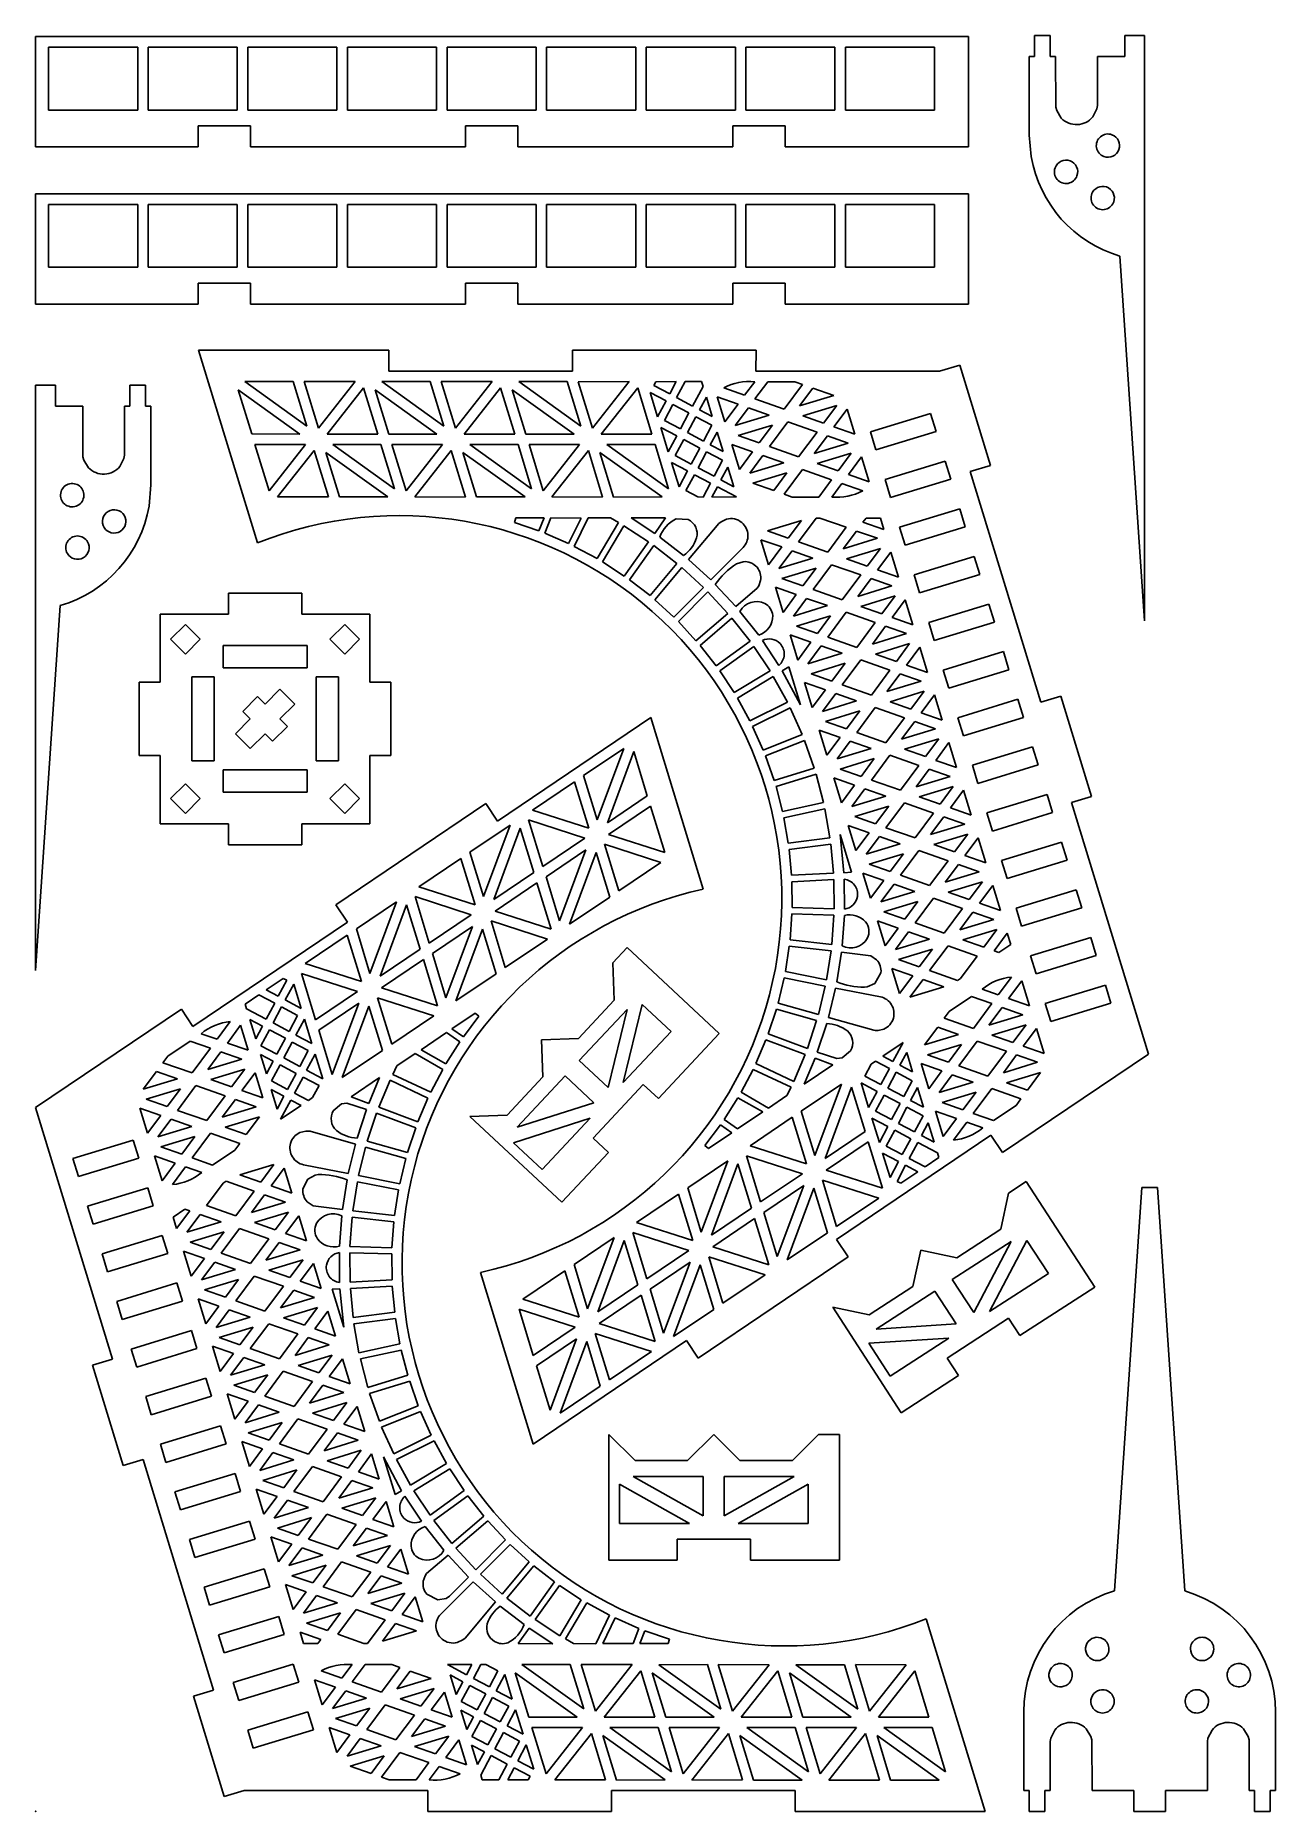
# Model space of a CAD drawing. Extents: x -170 to 20, y -131 to 140.
import ezdxf

# ---------------------------------------------------------------- set-up
doc = ezdxf.new("R2010")
doc.units = 0
doc.header["$MEASUREMENT"] = 0
doc.layers.add('CYAN', color=4, linetype='Continuous')
doc.layers.add('RED', color=1, linetype='Continuous')

msp = doc.modelspace()

# ---------------------------------------------------------------- linework, layer by layer
at = {"layer": 'CYAN'}
for p, q in [((-27.188992, 139.566493), (-169.588992, 139.566493)), ((-169.588992, 139.566493), (-169.588992, 122.766493)), ((-27.188992, 122.766493), (-27.188992, 139.566493)), ((-14.721992, 139.733493), (-17.121992, 139.733493)), ((-17.121992, 139.733493), (-17.121992, 136.533493)), ((-14.721992, 136.533493), (-14.721992, 139.733493)), ((-0.321992, 139.733493), (-3.361992, 139.733493)), ((-3.361992, 139.733493), (-3.361992, 136.533493)), ((-0.321992, 50.433493), (-0.321992, 139.733493)), ((-167.588992, 128.366493), (-167.588992, 137.966493)), ((-167.588992, 137.966493), (-153.988992, 137.966493)), ((-153.988992, 137.966493), (-153.988992, 128.366493)), ((-152.388992, 128.366493), (-152.388992, 137.966493)), ((-152.388992, 137.966493), (-138.788992, 137.966493)), ((-138.788992, 137.966493), (-138.788992, 128.366493)), ((-137.188992, 128.366493), (-137.188992, 137.966493)), ((-137.188992, 137.966493), (-123.588992, 137.966493)), ((-123.588992, 137.966493), (-123.588992, 128.366493)), ((-121.988992, 128.366493), (-121.988992, 137.966493)), ((-121.988992, 137.966493), (-108.388992, 137.966493)), ((-108.388992, 137.966493), (-108.388992, 128.366493)), ((-106.788992, 128.366493), (-106.788992, 137.966493)), ((-106.788992, 137.966493), (-93.188992, 137.966493)), ((-93.188992, 137.966493), (-93.188992, 128.366493)), ((-91.588992, 128.366493), (-91.588992, 137.966493)), ((-91.588992, 137.966493), (-77.988992, 137.966493)), ((-77.988992, 137.966493), (-77.988992, 128.366493)), ((-76.388992, 128.366493), (-76.388992, 137.966493)), ((-76.388992, 137.966493), (-62.788992, 137.966493)), ((-62.788992, 137.966493), (-62.788992, 128.366493)), ((-61.188992, 128.366493), (-61.188992, 137.966493)), ((-61.188992, 137.966493), (-47.588992, 137.966493)), ((-47.588992, 137.966493), (-47.588992, 128.366493)), ((-45.988992, 128.366493), (-45.988992, 137.966493)), ((-45.988992, 137.966493), (-32.388992, 137.966493)), ((-32.388992, 137.966493), (-32.388992, 128.366493)), ((-17.121992, 136.533493), (-17.921992, 136.533493)), ((-17.921992, 136.533493), (-17.921992, 124.533493)), ((-13.921992, 136.533493), (-14.721992, 136.533493)), ((-13.881992, 128.793493), (-13.921992, 136.533493)), ((-7.521992, 136.533493), (-7.541992, 129.053493)), ((-3.361992, 136.533493), (-7.521992, 136.533493)), ((-153.988992, 128.366493), (-167.588992, 128.366493)), ((-138.788992, 128.366493), (-152.388992, 128.366493)), ((-123.588992, 128.366493), (-137.188992, 128.366493)), ((-108.388992, 128.366493), (-121.988992, 128.366493)), ((-93.188992, 128.366493), (-106.788992, 128.366493)), ((-77.988992, 128.366493), (-91.588992, 128.366493)), ((-62.788992, 128.366493), (-76.388992, 128.366493)), ((-47.588992, 128.366493), (-61.188992, 128.366493)), ((-32.388992, 128.366493), (-45.988992, 128.366493)), ((-13.741992, 128.273493), (-13.881992, 128.793493)), ((-13.041992, 127.113493), (-13.741992, 128.273493)), ((-7.621992, 128.533493), (-8.241992, 127.313493)), ((-7.541992, 129.053493), (-7.621992, 128.533493)), ((-144.788992, 122.766493), (-144.788992, 125.966493)), ((-144.788992, 125.966493), (-136.788992, 125.966493)), ((-136.788992, 125.966493), (-136.788992, 122.766493)), ((-103.988992, 122.766493), (-103.988992, 125.966493)), ((-103.988992, 125.966493), (-95.988992, 125.966493)), ((-95.988992, 125.966493), (-95.988992, 122.766493)), ((-63.188992, 122.766493), (-63.188992, 125.966493)), ((-63.188992, 125.966493), (-55.188992, 125.966493)), ((-55.188992, 125.966493), (-55.188992, 122.766493)), ((-169.588992, 122.766493), (-144.788992, 122.766493)), ((-136.788992, 122.766493), (-103.988992, 122.766493)), ((-95.988992, 122.766493), (-63.188992, 122.766493)), ((-55.188992, 122.766493), (-27.188992, 122.766493)), ((-17.921992, 124.533493), (-17.641992, 121.253493)), ((-27.188992, 115.566493), (-169.588992, 115.566493)), ((-169.588992, 115.566493), (-169.588992, 98.766493)), ((-167.588992, 104.366493), (-167.588992, 113.966493)), ((-167.588992, 113.966493), (-153.988992, 113.966493)), ((-153.988992, 113.966493), (-153.988992, 104.366493)), ((-152.388992, 104.366493), (-152.388992, 113.966493)), ((-152.388992, 113.966493), (-138.788992, 113.966493)), ((-138.788992, 113.966493), (-138.788992, 104.366493)), ((-137.188992, 104.366493), (-137.188992, 113.966493)), ((-137.188992, 113.966493), (-123.588992, 113.966493)), ((-123.588992, 113.966493), (-123.588992, 104.366493)), ((-121.988992, 104.366493), (-121.988992, 113.966493)), ((-121.988992, 113.966493), (-108.388992, 113.966493)), ((-108.388992, 113.966493), (-108.388992, 104.366493)), ((-106.788992, 104.366493), (-106.788992, 113.966493)), ((-106.788992, 113.966493), (-93.188992, 113.966493)), ((-93.188992, 113.966493), (-93.188992, 104.366493)), ((-91.588992, 104.366493), (-91.588992, 113.966493)), ((-91.588992, 113.966493), (-77.988992, 113.966493)), ((-77.988992, 113.966493), (-77.988992, 104.366493)), ((-76.388992, 104.366493), (-76.388992, 113.966493)), ((-76.388992, 113.966493), (-62.788992, 113.966493)), ((-62.788992, 113.966493), (-62.788992, 104.366493)), ((-61.188992, 104.366493), (-61.188992, 113.966493)), ((-61.188992, 113.966493), (-47.588992, 113.966493)), ((-47.588992, 113.966493), (-47.588992, 104.366493)), ((-45.988992, 104.366493), (-45.988992, 113.966493)), ((-45.988992, 113.966493), (-32.388992, 113.966493)), ((-32.388992, 113.966493), (-32.388992, 104.366493)), ((-27.188992, 98.766493), (-27.188992, 115.566493)), ((-4.101992, 106.093493), (-0.321992, 50.433493)), ((-153.988992, 104.366493), (-167.588992, 104.366493)), ((-138.788992, 104.366493), (-152.388992, 104.366493)), ((-123.588992, 104.366493), (-137.188992, 104.366493)), ((-108.388992, 104.366493), (-121.988992, 104.366493)), ((-93.188992, 104.366493), (-106.788992, 104.366493)), ((-77.988992, 104.366493), (-91.588992, 104.366493)), ((-62.788992, 104.366493), (-76.388992, 104.366493)), ((-47.588992, 104.366493), (-61.188992, 104.366493)), ((-32.388992, 104.366493), (-45.988992, 104.366493)), ((-144.788992, 98.766493), (-144.788992, 101.966493)), ((-144.788992, 101.966493), (-136.788992, 101.966493)), ((-136.788992, 101.966493), (-136.788992, 98.766493)), ((-103.988992, 98.766493), (-103.988992, 101.966493)), ((-103.988992, 101.966493), (-95.988992, 101.966493)), ((-95.988992, 101.966493), (-95.988992, 98.766493)), ((-63.188992, 98.766493), (-63.188992, 101.966493)), ((-63.188992, 101.966493), (-55.188992, 101.966493)), ((-55.188992, 101.966493), (-55.188992, 98.766493)), ((-169.588992, 98.766493), (-144.788992, 98.766493)), ((-136.788992, 98.766493), (-103.988992, 98.766493)), ((-95.988992, 98.766493), (-63.188992, 98.766493)), ((-55.188992, 98.766493), (-27.188992, 98.766493)), ((-115.684992, 91.729493), (-144.691992, 91.728493)), ((-144.691992, 91.728493), (-135.704992, 62.331493)), ((-115.688992, 88.528493), (-115.684992, 91.729493)), ((-87.658992, 91.723493), (-87.662992, 88.522493)), ((-59.631992, 91.717493), (-87.658992, 91.723493)), ((-59.636992, 88.516493), (-59.631992, 91.717493)), ((-28.549992, 89.445493), (-31.609992, 88.510493)), ((-23.871992, 74.144493), (-28.549992, 89.445493)), ((-137.662992, 86.934493), (-130.260992, 86.938493)), ((-128.184992, 80.148493), (-137.662992, 86.934493)), ((-130.260992, 86.938493), (-128.184992, 80.148493)), ((-128.584992, 86.928493), (-120.827992, 86.936493)), ((-126.415992, 79.832493), (-128.584992, 86.928493)), ((-120.827992, 86.936493), (-126.415992, 79.832493)), ((-116.747992, 86.929493), (-109.345992, 86.933493)), ((-107.269992, 80.143493), (-116.747992, 86.929493)), ((-87.662992, 88.522493), (-115.688992, 88.528493)), ((-109.345992, 86.933493), (-107.269992, 80.143493)), ((-107.669992, 86.923493), (-99.912992, 86.931493)), ((-105.499992, 79.827493), (-107.669992, 86.923493)), ((-99.912992, 86.931493), (-105.499992, 79.827493)), ((-95.832992, 86.923493), (-88.429992, 86.928493)), ((-86.354992, 80.138493), (-95.832992, 86.923493)), ((-88.429992, 86.928493), (-86.354992, 80.138493)), ((-86.753992, 86.917493), (-78.997992, 86.926493)), ((-84.584992, 79.822493), (-86.753992, 86.917493)), ((-78.997992, 86.926493), (-84.584992, 79.822493)), ((-75.247992, 86.357493), (-74.935992, 86.912493)), ((-74.935992, 86.912493), (-71.822992, 86.923493)), ((-71.822992, 86.923493), (-72.799992, 85.056493)), ((-71.750992, 84.498493), (-70.462992, 86.921493)), ((-70.462992, 86.921493), (-67.932992, 86.920493)), ((-67.932992, 86.920493), (-67.709992, 86.194493)), ((-59.834992, 86.907493), (-61.379992, 84.846493)), ((-59.805992, 84.281493), (-57.847992, 86.908493)), ((-31.609992, 88.510493), (-59.636992, 88.516493)), ((-57.847992, 86.908493), (-53.710992, 86.918493)), ((-53.710992, 86.918493), (-52.537992, 86.503493)), ((-166.548992, 86.399493), (-169.588992, 86.399493)), ((-169.588992, 86.399493), (-169.588992, -2.900507)), ((-166.548992, 83.199493), (-166.548992, 86.399493)), ((-152.788992, 86.399493), (-155.188992, 86.399493)), ((-155.188992, 86.399493), (-155.188992, 83.199493)), ((-152.788992, 83.199493), (-152.788992, 86.399493)), ((-138.656992, 85.668493), (-129.234992, 78.928493)), ((-136.597992, 78.936493), (-138.656992, 85.668493)), ((-125.071992, 78.925493), (-119.516992, 85.998493)), ((-119.516992, 85.998493), (-117.352992, 78.922493)), ((-117.740992, 85.663493), (-108.318992, 78.923493)), ((-115.682992, 78.930493), (-117.740992, 85.663493)), ((-104.155992, 78.920493), (-98.601992, 85.993493)), ((-98.601992, 85.993493), (-96.437992, 78.917493)), ((-94.767992, 78.925493), (-96.825992, 85.658493)), ((-96.825992, 85.658493), (-87.403992, 78.918493)), ((-83.240992, 78.915493), (-77.685992, 85.988493)), ((-77.685992, 85.988493), (-75.522992, 78.911493)), ((-74.658992, 81.560493), (-75.798992, 85.289493)), ((-75.798992, 85.289493), (-73.357992, 84.007493)), ((-72.799992, 85.056493), (-75.247992, 86.357493)), ((-73.357992, 84.007493), (-74.658992, 81.560493)), ((-69.303992, 83.197493), (-71.750992, 84.498493)), ((-67.709992, 86.194493), (-69.303992, 83.197493)), ((-68.254992, 82.639493), (-67.212992, 84.568493)), ((-67.212992, 84.568493), (-66.306992, 81.603493)), ((-65.554992, 84.615493), (-62.368992, 83.498493)), ((-64.384992, 80.790493), (-65.554992, 84.615493)), ((-61.379992, 84.846493), (-64.565992, 85.963493)), ((-55.352992, 82.715493), (-59.805992, 84.281493)), ((-52.537992, 86.503493), (-55.352992, 82.715493)), ((-52.980992, 83.231493), (-50.963992, 85.939493)), ((-47.777992, 84.821493), (-52.980992, 83.231493)), ((-50.963992, 85.939493), (-47.777992, 84.821493)), ((-162.388992, 83.199493), (-166.548992, 83.199493)), ((-162.348992, 75.459493), (-162.388992, 83.199493)), ((-155.988992, 83.199493), (-156.008992, 75.719493)), ((-155.188992, 83.199493), (-155.988992, 83.199493)), ((-151.988992, 83.199493), (-152.788992, 83.199493)), ((-151.988992, 71.199493), (-151.988992, 83.199493)), ((-73.609992, 81.002493), (-72.302992, 83.430493)), ((-72.302992, 83.430493), (-69.861992, 82.148493)), ((-69.861992, 82.148493), (-71.162992, 79.701493)), ((-70.113992, 79.143493), (-68.806992, 81.571493)), ((-68.806992, 81.571493), (-66.364992, 80.289493)), ((-66.306992, 81.603493), (-68.254992, 82.639493)), ((-62.368992, 83.498493), (-64.384992, 80.790493)), ((-62.810992, 80.225493), (-60.794992, 82.933493)), ((-57.608992, 81.816493), (-62.810992, 80.225493)), ((-60.794992, 82.933493), (-57.608992, 81.816493)), ((-52.512992, 81.701493), (-47.309992, 83.291493)), ((-49.326992, 80.583493), (-52.512992, 81.701493)), ((-47.309992, 83.291493), (-49.326992, 80.583493)), ((-47.752992, 80.019493), (-45.736992, 82.727493)), ((-45.736992, 82.727493), (-44.566992, 78.901493)), ((-42.166992, 79.259493), (-32.985992, 82.066493)), ((-32.985992, 82.066493), (-32.143992, 79.312493)), ((-129.234992, 78.928493), (-136.597992, 78.936493)), ((-117.352992, 78.922493), (-125.071992, 78.925493)), ((-108.318992, 78.923493), (-115.682992, 78.930493)), ((-96.437992, 78.917493), (-104.155992, 78.920493)), ((-87.403992, 78.918493), (-94.767992, 78.925493)), ((-75.522992, 78.911493), (-83.240992, 78.915493)), ((-73.021992, 76.204493), (-74.161992, 79.934493)), ((-74.161992, 79.934493), (-71.720992, 78.652493)), ((-71.162992, 79.701493), (-73.609992, 81.002493)), ((-71.720992, 78.652493), (-73.021992, 76.204493)), ((-67.666992, 77.842493), (-70.113992, 79.143493)), ((-66.364992, 80.289493), (-67.666992, 77.842493)), ((-66.617992, 77.284493), (-65.575992, 79.213493)), ((-65.575992, 79.213493), (-64.669992, 76.248493)), ((-62.343992, 78.695493), (-57.140992, 80.286493)), ((-59.157992, 77.578493), (-62.343992, 78.695493)), ((-57.140992, 80.286493), (-59.157992, 77.578493)), ((-57.583992, 77.013493), (-54.768992, 80.802493)), ((-54.768992, 80.802493), (-50.315992, 79.235493)), ((-50.315992, 79.235493), (-53.130992, 75.447493)), ((-50.758992, 75.963493), (-48.741992, 78.671493)), ((-48.741992, 78.671493), (-45.555992, 77.553493)), ((-44.566992, 78.901493), (-47.752992, 80.019493)), ((-41.324992, 76.505493), (-42.166992, 79.259493)), ((-32.143992, 79.312493), (-41.324992, 76.505493)), ((-136.106992, 77.329493), (-128.388992, 77.325493)), ((-133.949992, 70.271493), (-136.106992, 77.329493)), ((-128.388992, 77.325493), (-133.949992, 70.271493)), ((-132.637992, 69.334493), (-127.050992, 76.438493)), ((-127.050992, 76.438493), (-124.875992, 69.323493)), ((-123.204992, 69.332493), (-125.274992, 76.102493)), ((-125.274992, 76.102493), (-115.802992, 69.336493)), ((-124.231992, 77.342493), (-116.867992, 77.334493)), ((-114.803992, 70.583493), (-124.231992, 77.342493)), ((-116.867992, 77.334493), (-114.803992, 70.583493)), ((-113.033992, 70.266493), (-115.191992, 77.324493)), ((-115.191992, 77.324493), (-107.473992, 77.320493)), ((-107.473992, 77.320493), (-113.033992, 70.266493)), ((-111.722992, 69.329493), (-106.135992, 76.433493)), ((-106.135992, 76.433493), (-103.959992, 69.318493)), ((-104.359992, 76.097493), (-94.887992, 69.331493)), ((-102.289992, 69.327493), (-104.359992, 76.097493)), ((-103.316992, 77.336493), (-95.952992, 77.329493)), ((-93.888992, 70.578493), (-103.316992, 77.336493)), ((-95.952992, 77.329493), (-93.888992, 70.578493)), ((-94.275992, 77.319493), (-86.557992, 77.315493)), ((-92.118992, 70.261493), (-94.275992, 77.319493)), ((-86.557992, 77.315493), (-92.118992, 70.261493)), ((-90.806992, 69.324493), (-85.219992, 76.428493)), ((-85.219992, 76.428493), (-83.044992, 69.313493)), ((-83.444992, 76.092493), (-73.971992, 69.326493)), ((-81.374992, 69.321493), (-83.444992, 76.092493)), ((-82.400992, 77.331493), (-75.036992, 77.324493)), ((-72.972992, 70.572493), (-82.400992, 77.331493)), ((-75.036992, 77.324493), (-72.972992, 70.572493)), ((-71.972992, 75.647493), (-70.665992, 78.075493)), ((-70.665992, 78.075493), (-68.223992, 76.793493)), ((-68.223992, 76.793493), (-69.525992, 74.345493)), ((-68.476992, 73.788493), (-67.169992, 76.216493)), ((-67.169992, 76.216493), (-64.727992, 74.934493)), ((-64.669992, 76.248493), (-66.617992, 77.284493)), ((-62.162992, 73.522493), (-63.332992, 77.347493)), ((-63.332992, 77.347493), (-60.146992, 76.230493)), ((-60.146992, 76.230493), (-62.162992, 73.522493)), ((-53.130992, 75.447493), (-57.583992, 77.013493)), ((-45.555992, 77.553493), (-50.758992, 75.963493)), ((-50.290992, 74.433493), (-45.087992, 76.023493)), ((-45.087992, 76.023493), (-47.104992, 73.315493)), ((-162.208992, 74.939493), (-162.348992, 75.459493)), ((-161.508992, 73.779493), (-162.208992, 74.939493)), ((-156.088992, 75.199493), (-156.708992, 73.979493)), ((-156.008992, 75.719493), (-156.088992, 75.199493)), ((-71.384992, 70.849493), (-72.524992, 74.579493)), ((-72.524992, 74.579493), (-70.082992, 73.296493)), ((-69.525992, 74.345493), (-71.972992, 75.647493)), ((-70.082992, 73.296493), (-71.384992, 70.849493)), ((-66.028992, 72.486493), (-68.476992, 73.788493)), ((-64.727992, 74.934493), (-66.028992, 72.486493)), ((-64.979992, 71.929493), (-63.938992, 73.857493)), ((-63.938992, 73.857493), (-63.031992, 70.893493)), ((-60.588992, 72.957493), (-58.572992, 75.665493)), ((-55.386992, 74.548493), (-60.588992, 72.957493)), ((-58.572992, 75.665493), (-55.386992, 74.548493)), ((-55.361992, 69.745493), (-52.546992, 73.534493)), ((-52.546992, 73.534493), (-48.093992, 71.967493)), ((-47.104992, 73.315493), (-50.290992, 74.433493)), ((-45.530992, 72.751493), (-43.514992, 75.459493)), ((-43.514992, 75.459493), (-42.344992, 71.634493)), ((-39.944992, 71.991493), (-30.763992, 74.798493)), ((-30.763992, 74.798493), (-29.921992, 72.044493)), ((-26.931992, 73.209493), (-23.871992, 74.144493)), ((-16.172992, 38.017493), (-26.931992, 73.209493)), ((-152.268992, 67.919493), (-151.988992, 71.199493)), ((-70.335992, 70.291493), (-69.028992, 72.720493)), ((-69.028992, 72.720493), (-66.586992, 71.437493)), ((-66.586992, 71.437493), (-67.715992, 69.315493)), ((-66.355992, 69.312493), (-65.531992, 70.861493)), ((-65.531992, 70.861493), (-62.615992, 69.326493)), ((-63.031992, 70.893493), (-64.979992, 71.929493)), ((-60.121992, 71.427493), (-54.918992, 73.018493)), ((-56.935992, 70.310493), (-60.121992, 71.427493)), ((-54.918992, 73.018493), (-56.935992, 70.310493)), ((-48.093992, 71.967493), (-50.064992, 69.315493)), ((-48.077992, 69.316493), (-46.519992, 71.403493)), ((-46.519992, 71.403493), (-43.333992, 70.285493)), ((-42.344992, 71.634493), (-45.530992, 72.751493)), ((-39.102992, 69.237493), (-39.944992, 71.991493)), ((-29.921992, 72.044493), (-39.102992, 69.237493)), ((-124.875992, 69.323493), (-132.637992, 69.334493)), ((-115.802992, 69.336493), (-123.204992, 69.332493)), ((-103.959992, 69.318493), (-111.722992, 69.329493)), ((-94.887992, 69.331493), (-102.289992, 69.327493)), ((-83.044992, 69.313493), (-90.806992, 69.324493)), ((-73.971992, 69.326493), (-81.374992, 69.321493)), ((-68.493992, 69.328493), (-70.335992, 70.291493)), ((-67.715992, 69.315493), (-68.493992, 69.328493)), ((-62.615992, 69.326493), (-66.355992, 69.312493)), ((-54.138992, 69.303493), (-55.361992, 69.745493)), ((-50.064992, 69.315493), (-54.138992, 69.303493)), ((-96.497992, 65.430493), (-96.289992, 66.121493)), ((-92.758992, 64.147493), (-96.497992, 65.430493)), ((-96.289992, 66.121493), (-91.981992, 66.120493)), ((-91.981992, 66.120493), (-92.758992, 64.147493)), ((-91.856992, 63.795493), (-90.956992, 66.120493)), ((-90.956992, 66.120493), (-86.313992, 66.117493)), ((-86.313992, 66.117493), (-88.233992, 62.205493)), ((-87.370992, 61.779493), (-85.249992, 66.129493)), ((-85.249992, 66.129493), (-81.859992, 66.120493)), ((-80.617992, 65.412493), (-83.893992, 59.914493)), ((-81.859992, 66.120493), (-80.617992, 65.412493)), ((-75.097992, 63.774493), (-78.682992, 66.129493)), ((-78.682992, 66.129493), (-73.432992, 66.124493)), ((-73.432992, 66.124493), (-75.097992, 63.774493)), ((-71.841992, 65.983493), (-69.990992, 65.879493)), ((-69.940992, 59.767493), (-65.305992, 65.262493)), ((-65.305992, 65.262493), (-64.956992, 65.557493)), ((-64.956992, 65.557493), (-64.130992, 65.935493)), ((-57.899992, 64.159493), (-52.696992, 65.750493)), ((-52.696992, 65.750493), (-54.713992, 63.042493)), ((-53.139992, 62.477493), (-50.441992, 66.105493)), ((-50.441992, 66.105493), (-49.878992, 66.109493)), ((-49.878992, 66.109493), (-45.871992, 64.699493)), ((-43.308992, 65.483493), (-42.830992, 66.110493)), ((-40.122992, 64.366493), (-43.308992, 65.483493)), ((-42.830992, 66.110493), (-40.654992, 66.106493)), ((-40.654992, 66.106493), (-40.122992, 64.366493)), ((-37.722992, 64.723493), (-28.541992, 67.530493)), ((-28.541992, 67.530493), (-27.699992, 64.776493)), ((-88.233992, 62.205493), (-91.856992, 63.795493)), ((-83.051992, 59.418493), (-79.795992, 64.910493)), ((-79.795992, 64.910493), (-76.035992, 62.463493)), ((-76.035992, 62.463493), (-79.734992, 57.254493)), ((-70.677992, 60.399493), (-74.321992, 63.217493)), ((-57.718992, 58.986493), (-58.888992, 62.811493)), ((-58.888992, 62.811493), (-55.702992, 61.694493)), ((-54.713992, 63.042493), (-57.899992, 64.159493)), ((-48.686992, 60.911493), (-53.139992, 62.477493)), ((-45.871992, 64.699493), (-48.686992, 60.911493)), ((-46.313992, 61.427493), (-44.297992, 64.135493)), ((-41.111992, 63.018493), (-46.313992, 61.427493)), ((-44.297992, 64.135493), (-41.111992, 63.018493)), ((-36.880992, 61.969493), (-37.722992, 64.723493)), ((-27.699992, 64.776493), (-36.880992, 61.969493)), ((-83.893992, 59.914493), (-87.370992, 61.779493)), ((-78.957992, 56.696493), (-75.239992, 61.911493)), ((-75.239992, 61.911493), (-71.702992, 59.165493)), ((-66.526992, 56.670493), (-69.940992, 59.767493)), ((-61.613992, 61.602493), (-66.526992, 56.670493)), ((-55.702992, 61.694493), (-57.718992, 58.986493)), ((-56.144992, 58.421493), (-54.128992, 61.129493)), ((-50.942992, 60.012493), (-56.144992, 58.421493)), ((-54.128992, 61.129493), (-50.942992, 60.012493)), ((-45.846992, 59.897493), (-40.643992, 61.487493)), ((-42.660992, 58.780493), (-45.846992, 59.897493)), ((-40.643992, 61.487493), (-42.660992, 58.780493)), ((-41.086992, 58.215493), (-39.070992, 60.923493)), ((-39.070992, 60.923493), (-37.900992, 57.098493)), ((-35.500992, 57.455493), (-26.319992, 60.262493)), ((-26.319992, 60.262493), (-25.477992, 57.508493)), ((-79.734992, 57.254493), (-83.051992, 59.418493)), ((-71.702992, 59.165493), (-75.810992, 54.270493)), ((-75.079992, 53.657493), (-70.970992, 58.552493)), ((-70.970992, 58.552493), (-67.661992, 55.528493)), ((-62.611992, 59.121493), (-61.584992, 59.456493)), ((-55.676992, 56.891493), (-50.474992, 58.482493)), ((-50.474992, 58.482493), (-52.491992, 55.774493)), ((-50.917992, 55.209493), (-48.101992, 58.998493)), ((-48.101992, 58.998493), (-43.649992, 57.432493)), ((-43.649992, 57.432493), (-46.464992, 53.643493)), ((-37.900992, 57.098493), (-41.086992, 58.215493)), ((-34.658992, 54.701493), (-35.500992, 57.455493)), ((-25.477992, 57.508493), (-34.658992, 54.701493)), ((-128.955992, 54.666493), (-140.155992, 54.666493)), ((-140.155992, 54.666493), (-140.155992, 51.466493)), ((-128.955992, 51.466493), (-128.955992, 54.666493)), ((-75.810992, 54.270493), (-78.957992, 56.696493)), ((-67.661992, 55.528493), (-72.172992, 50.991493)), ((-71.481992, 50.303493), (-66.976992, 54.859493)), ((-66.976992, 54.859493), (-63.920992, 51.568493)), ((-62.711992, 52.607493), (-65.854992, 55.976493)), ((-59.452992, 55.423493), (-62.711992, 52.607493)), ((-59.222992, 55.766493), (-59.452992, 55.423493)), ((-58.930992, 56.587493), (-59.222992, 55.766493)), ((-56.666992, 55.543493), (-53.480992, 54.426493)), ((-55.496992, 51.718493), (-56.666992, 55.543493)), ((-52.491992, 55.774493), (-55.676992, 56.891493)), ((-53.480992, 54.426493), (-55.496992, 51.718493)), ((-46.464992, 53.643493), (-50.917992, 55.209493)), ((-44.091992, 54.159493), (-42.075992, 56.867493)), ((-38.889992, 55.750493), (-44.091992, 54.159493)), ((-43.624992, 52.629493), (-38.421992, 54.220493)), ((-42.075992, 56.867493), (-38.889992, 55.750493)), ((-38.421992, 54.220493), (-40.438992, 51.512493)), ((-169.588992, -2.900507), (-165.808992, 52.759493)), ((-72.172992, 50.991493), (-75.079992, 53.657493)), ((-63.920992, 51.568493), (-68.795992, 47.401493)), ((-59.221992, 48.237493), (-62.091992, 51.877493)), ((-53.922992, 51.154493), (-51.906992, 53.861493)), ((-48.720992, 52.744493), (-53.922992, 51.154493)), ((-51.906992, 53.861493), (-48.720992, 52.744493)), ((-48.695992, 47.942493), (-45.879992, 51.730493)), ((-45.879992, 51.730493), (-41.427992, 50.164493)), ((-40.438992, 51.512493), (-43.624992, 52.629493)), ((-38.864992, 50.947493), (-36.848992, 53.655493)), ((-36.848992, 53.655493), (-35.678992, 49.830493)), ((-33.278992, 50.187493), (-24.097992, 52.994493)), ((-24.097992, 52.994493), (-23.255992, 50.240493)), ((-140.155992, 51.466493), (-150.555992, 51.466493)), ((-150.555992, 51.466493), (-150.555992, 41.066493)), ((-148.975992, 47.626493), (-146.715992, 49.886493)), ((-146.715992, 49.886493), (-144.455992, 47.626493)), ((-118.555992, 51.466493), (-128.955992, 51.466493)), ((-124.655992, 47.626493), (-122.395992, 49.886493)), ((-122.395992, 49.886493), (-120.135992, 47.626493)), ((-118.555992, 41.066493), (-118.555992, 51.466493)), ((-68.795992, 47.401493), (-71.481992, 50.303493)), ((-68.174992, 46.671493), (-63.300992, 50.838493)), ((-63.300992, 50.838493), (-60.528992, 47.314493)), ((-53.454992, 49.623493), (-48.252992, 51.214493)), ((-50.269992, 48.506493), (-53.454992, 49.623493)), ((-48.252992, 51.214493), (-50.269992, 48.506493)), ((-41.427992, 50.164493), (-44.242992, 46.375493)), ((-41.869992, 46.891493), (-39.853992, 49.599493)), ((-39.853992, 49.599493), (-36.667992, 48.482493)), ((-35.678992, 49.830493), (-38.864992, 50.947493)), ((-32.436992, 47.433493), (-33.278992, 50.187493)), ((-23.255992, 50.240493), (-32.436992, 47.433493)), ((-146.715992, 45.366493), (-148.975992, 47.626493)), ((-144.455992, 47.626493), (-146.715992, 45.366493)), ((-140.955992, 43.246493), (-140.955992, 46.666493)), ((-140.955992, 46.666493), (-128.155992, 46.666493)), ((-128.155992, 46.666493), (-128.155992, 43.246493)), ((-122.395992, 45.366493), (-124.655992, 47.626493)), ((-120.135992, 47.626493), (-122.395992, 45.366493)), ((-65.716992, 43.553493), (-68.174992, 46.671493)), ((-60.528992, 47.314493), (-65.716992, 43.553493)), ((-65.165992, 42.780493), (-59.973992, 46.522493)), ((-59.973992, 46.522493), (-57.491992, 42.784493)), ((-56.141992, 43.636493), (-58.659992, 47.426493)), ((-54.444992, 48.275493), (-51.258992, 47.158493)), ((-53.274992, 44.450493), (-54.444992, 48.275493)), ((-51.258992, 47.158493), (-53.274992, 44.450493)), ((-51.700992, 43.886493), (-49.684992, 46.594493)), ((-49.684992, 46.594493), (-46.498992, 45.476493)), ((-44.242992, 46.375493), (-48.695992, 47.942493)), ((-36.667992, 48.482493), (-41.869992, 46.891493)), ((-41.402992, 45.361493), (-36.199992, 46.952493)), ((-36.199992, 46.952493), (-38.216992, 44.244493)), ((-36.642992, 43.679493), (-34.626992, 46.387493)), ((-34.626992, 46.387493), (-33.456992, 42.562493)), ((-55.631992, 42.788493), (-54.623992, 43.389493)), ((-54.623992, 43.389493), (-52.863992, 37.633493)), ((-46.498992, 45.476493), (-51.700992, 43.886493)), ((-51.232992, 42.356493), (-46.030992, 43.946493)), ((-46.030992, 43.946493), (-48.047992, 41.238493)), ((-46.473992, 40.674493), (-43.657992, 44.462493)), ((-43.657992, 44.462493), (-39.205992, 42.896493)), ((-38.216992, 44.244493), (-41.402992, 45.361493)), ((-33.456992, 42.562493), (-36.642992, 43.679493)), ((-31.056992, 42.919493), (-21.875992, 45.726493)), ((-21.875992, 45.726493), (-21.033992, 42.972493)), ((-150.555992, 41.066493), (-153.755992, 41.066493)), ((-153.755992, 41.066493), (-153.755992, 29.866493)), ((-145.755992, 29.066493), (-145.755992, 41.866493)), ((-145.755992, 41.866493), (-142.335992, 41.866493)), ((-142.335992, 41.866493), (-142.335992, 29.066493)), ((-128.155992, 43.246493), (-140.955992, 43.246493)), ((-126.775992, 29.066493), (-126.775992, 41.866493)), ((-126.775992, 41.866493), (-123.355992, 41.866493)), ((-123.355992, 41.866493), (-123.355992, 29.066493)), ((-115.355992, 41.066493), (-118.555992, 41.066493)), ((-115.355992, 29.866493), (-115.355992, 41.066493)), ((-62.983992, 39.474493), (-65.165992, 42.780493)), ((-57.491992, 42.784493), (-62.983992, 39.474493)), ((-62.479992, 38.645493), (-57.006992, 41.950493)), ((-57.006992, 41.950493), (-54.846992, 38.030493)), ((-52.863992, 37.633493), (-55.631992, 42.788493)), ((-52.222992, 41.007493), (-49.036992, 39.890493)), ((-51.052992, 37.182493), (-52.222992, 41.007493)), ((-48.047992, 41.238493), (-51.232992, 42.356493)), ((-42.020992, 39.107493), (-46.473992, 40.674493)), ((-39.205992, 42.896493), (-42.020992, 39.107493)), ((-39.647992, 39.623493), (-37.631992, 42.331493)), ((-34.445992, 41.214493), (-39.647992, 39.623493)), ((-37.631992, 42.331493), (-34.445992, 41.214493)), ((-30.214992, 40.165493), (-31.056992, 42.919493)), ((-21.033992, 42.972493), (-30.214992, 40.165493)), ((-137.955992, 36.606493), (-135.695992, 38.866493)), ((-135.695992, 38.866493), (-134.555992, 37.726493)), ((-134.555992, 37.726493), (-132.295992, 39.986493)), ((-132.295992, 39.986493), (-130.035992, 37.726493)), ((-60.585992, 35.188493), (-62.479992, 38.645493)), ((-54.846992, 38.030493), (-60.585992, 35.188493)), ((-49.036992, 39.890493), (-51.052992, 37.182493)), ((-49.478992, 36.618493), (-47.462992, 39.326493)), ((-44.276992, 38.208493), (-49.478992, 36.618493)), ((-47.462992, 39.326493), (-44.276992, 38.208493)), ((-39.180992, 38.093493), (-33.977992, 39.684493)), ((-35.994992, 36.976493), (-39.180992, 38.093493)), ((-33.977992, 39.684493), (-35.994992, 36.976493)), ((-34.420992, 36.411493), (-32.403992, 39.119493)), ((-32.403992, 39.119493), (-31.234992, 35.294493)), ((-28.834992, 35.651493), (-19.653992, 38.458493)), ((-19.653992, 38.458493), (-18.811992, 35.704493)), ((-13.112992, 38.952493), (-16.172992, 38.017493)), ((-8.434992, 23.651493), (-13.112992, 38.952493)), ((-139.075992, 33.206493), (-136.815992, 35.466493)), ((-136.815992, 35.466493), (-137.955992, 36.606493)), ((-130.035992, 37.726493), (-132.295992, 35.466493)), ((-132.295992, 35.466493), (-131.155992, 34.326493)), ((-75.685992, 35.680493), (-99.091992, 19.887493)), ((-67.674992, 9.478493), (-75.685992, 35.680493)), ((-60.152992, 34.317493), (-54.418992, 37.178493)), ((-54.418992, 37.178493), (-52.578992, 33.077493)), ((-49.010992, 35.088493), (-43.808992, 36.678493)), ((-43.808992, 36.678493), (-45.825992, 33.970493)), ((-44.251992, 33.406493), (-41.435992, 37.194493)), ((-41.435992, 37.194493), (-36.983992, 35.628493)), ((-36.983992, 35.628493), (-39.798992, 31.839493)), ((-31.234992, 35.294493), (-34.420992, 36.411493)), ((-27.992992, 32.897493), (-28.834992, 35.651493)), ((-18.811992, 35.704493), (-27.992992, 32.897493)), ((-136.815992, 30.946493), (-139.075992, 33.206493)), ((-134.555992, 33.206493), (-136.815992, 30.946493)), ((-133.415992, 32.066493), (-134.555992, 33.206493)), ((-131.155992, 34.326493), (-133.415992, 32.066493)), ((-58.528992, 30.714493), (-60.152992, 34.317493)), ((-52.578992, 33.077493), (-58.528992, 30.714493)), ((-48.830992, 29.914493), (-49.999992, 33.740493)), ((-49.999992, 33.740493), (-46.814992, 32.622493)), ((-45.825992, 33.970493), (-49.010992, 35.088493)), ((-46.814992, 32.622493), (-48.830992, 29.914493)), ((-39.798992, 31.839493), (-44.251992, 33.406493)), ((-37.425992, 32.355493), (-35.409992, 35.063493)), ((-32.223992, 33.946493), (-37.425992, 32.355493)), ((-35.409992, 35.063493), (-32.223992, 33.946493)), ((-153.755992, 29.866493), (-150.555992, 29.866493)), ((-150.555992, 29.866493), (-150.555992, 19.466493)), ((-118.555992, 19.466493), (-118.555992, 29.866493)), ((-118.555992, 29.866493), (-115.355992, 29.866493)), ((-85.947992, 26.834493), (-79.808992, 30.969493)), ((-79.808992, 30.969493), (-83.871992, 20.044493)), ((-82.319992, 19.619493), (-78.277992, 30.475493)), ((-78.277992, 30.475493), (-76.219992, 23.743493)), ((-58.170992, 29.819493), (-52.240992, 32.176493)), ((-56.860992, 26.079493), (-58.170992, 29.819493)), ((-52.240992, 32.176493), (-50.739992, 27.950493)), ((-47.256992, 29.350493), (-45.240992, 32.058493)), ((-42.054992, 30.940493), (-47.256992, 29.350493)), ((-45.240992, 32.058493), (-42.054992, 30.940493)), ((-42.029992, 26.138493), (-39.213992, 29.926493)), ((-39.213992, 29.926493), (-34.761992, 28.360493)), ((-36.958992, 30.825493), (-31.755992, 32.416493)), ((-33.772992, 29.708493), (-36.958992, 30.825493)), ((-31.755992, 32.416493), (-33.772992, 29.708493)), ((-32.198992, 29.143493), (-30.181992, 31.851493)), ((-30.181992, 31.851493), (-29.012992, 28.026493)), ((-26.612992, 28.383493), (-17.431992, 31.190493)), ((-17.431992, 31.190493), (-16.589992, 28.436493)), ((-142.335992, 29.066493), (-145.755992, 29.066493)), ((-140.955992, 24.266493), (-140.955992, 27.686493)), ((-140.955992, 27.686493), (-128.155992, 27.686493)), ((-128.155992, 27.686493), (-128.155992, 24.266493)), ((-123.355992, 29.066493), (-126.775992, 29.066493)), ((-50.739992, 27.950493), (-56.860992, 26.079493)), ((-46.788992, 27.820493), (-41.586992, 29.410493)), ((-43.602992, 26.702493), (-46.788992, 27.820493)), ((-41.586992, 29.410493), (-43.602992, 26.702493)), ((-34.761992, 28.360493), (-37.576992, 24.571493)), ((-35.203992, 25.087493), (-33.187992, 27.795493)), ((-33.187992, 27.795493), (-30.001992, 26.678493)), ((-29.012992, 28.026493), (-32.198992, 29.143493)), ((-25.770992, 25.629493), (-26.612992, 28.383493)), ((-16.589992, 28.436493), (-25.770992, 25.629493)), ((-148.975992, 23.306493), (-146.715992, 25.566493)), ((-146.715992, 25.566493), (-144.455992, 23.306493)), ((-124.655992, 23.306493), (-122.395992, 25.566493)), ((-122.395992, 25.566493), (-120.135992, 23.306493)), ((-93.766992, 21.557493), (-87.331992, 25.888493)), ((-87.331992, 25.888493), (-85.162992, 18.792493)), ((-83.871992, 20.044493), (-85.947992, 26.834493)), ((-56.579992, 25.161493), (-50.459992, 27.032493)), ((-55.574992, 21.327493), (-56.579992, 25.161493)), ((-50.459992, 27.032493), (-49.340992, 22.690493)), ((-46.608992, 22.646493), (-47.777992, 26.472493)), ((-47.777992, 26.472493), (-44.592992, 25.354493)), ((-44.592992, 25.354493), (-46.608992, 22.646493)), ((-45.034992, 22.082493), (-43.018992, 24.790493)), ((-43.018992, 24.790493), (-39.832992, 23.672493)), ((-37.576992, 24.571493), (-42.029992, 26.138493)), ((-30.001992, 26.678493), (-35.203992, 25.087493)), ((-34.736992, 23.557493), (-29.533992, 25.148493)), ((-29.533992, 25.148493), (-31.550992, 22.440493)), ((-29.976992, 21.875493), (-27.959992, 24.583493)), ((-27.959992, 24.583493), (-26.790992, 20.758493)), ((-146.715992, 21.046493), (-148.975992, 23.306493)), ((-144.455992, 23.306493), (-146.715992, 21.046493)), ((-128.155992, 24.266493), (-140.955992, 24.266493)), ((-122.395992, 21.046493), (-124.655992, 23.306493)), ((-100.865992, 22.545493), (-123.768992, 7.093493)), ((-120.135992, 23.306493), (-122.395992, 21.046493)), ((-99.091992, 19.887493), (-100.865992, 22.545493)), ((-76.219992, 23.743493), (-82.319992, 19.619493)), ((-82.124992, 17.817493), (-75.727992, 22.136493)), ((-75.727992, 22.136493), (-73.570992, 15.079493)), ((-49.340992, 22.690493), (-55.574992, 21.327493)), ((-55.370992, 20.386493), (-49.117992, 21.754493)), ((-49.117992, 21.754493), (-48.348992, 17.325493)), ((-39.832992, 23.672493), (-45.034992, 22.082493)), ((-44.566992, 20.552493), (-39.364992, 22.142493)), ((-39.364992, 22.142493), (-41.380992, 19.434493)), ((-39.807992, 18.870493), (-36.991992, 22.659493)), ((-36.991992, 22.659493), (-32.539992, 21.092493)), ((-31.550992, 22.440493), (-34.736992, 23.557493)), ((-26.790992, 20.758493), (-29.976992, 21.875493)), ((-24.390992, 21.116493), (-15.209992, 23.922493)), ((-15.209992, 23.922493), (-14.367992, 21.168493)), ((-11.494992, 22.716493), (-8.434992, 23.651493)), ((0.241008, -15.669507), (-11.494992, 22.716493)), ((-150.555992, 19.466493), (-140.155992, 19.466493)), ((-140.155992, 19.466493), (-140.155992, 16.266493)), ((-128.955992, 16.266493), (-128.955992, 19.466493)), ((-128.955992, 19.466493), (-118.555992, 19.466493)), ((-103.284992, 15.134493), (-97.145992, 19.269493)), ((-97.145992, 19.269493), (-101.208992, 8.344493)), ((-92.166992, 12.970493), (-94.329992, 20.046493)), ((-94.329992, 20.046493), (-85.769992, 17.289493)), ((-85.162992, 18.792493), (-93.766992, 21.557493)), ((-54.702992, 16.491493), (-55.370992, 20.386493)), ((-44.386992, 15.379493), (-45.555992, 19.204493)), ((-45.555992, 19.204493), (-42.370992, 18.086493)), ((-41.380992, 19.434493), (-44.566992, 20.552493)), ((-32.539992, 21.092493), (-35.354992, 17.303493)), ((-32.981992, 17.820493), (-30.965992, 20.527493)), ((-27.779992, 19.410493), (-32.981992, 17.820493)), ((-30.965992, 20.527493), (-27.779992, 19.410493)), ((-23.548992, 18.361493), (-24.390992, 21.116493)), ((-14.367992, 21.168493), (-23.548992, 18.361493)), ((-140.155992, 16.266493), (-128.955992, 16.266493)), ((-99.656992, 7.919493), (-95.614992, 18.775493)), ((-95.614992, 18.775493), (-93.555992, 12.043493)), ((-85.769992, 17.289493), (-92.166992, 12.970493)), ((-80.562992, 9.218493), (-82.737992, 16.333493)), ((-82.737992, 16.333493), (-74.133992, 13.568493)), ((-73.570992, 15.079493), (-82.124992, 17.817493)), ((-48.348992, 17.325493), (-54.702992, 16.491493)), ((-54.574992, 15.526493), (-48.226992, 16.379493)), ((-48.226992, 16.379493), (-47.826992, 11.922493)), ((-46.217992, 11.995493), (-46.805992, 17.818493)), ((-46.805992, 17.818493), (-45.045992, 12.061493)), ((-42.370992, 18.086493), (-44.386992, 15.379493)), ((-42.812992, 14.814493), (-40.796992, 17.522493)), ((-37.610992, 16.404493), (-42.812992, 14.814493)), ((-40.796992, 17.522493), (-37.610992, 16.404493)), ((-35.354992, 17.303493), (-39.807992, 18.870493)), ((-32.514992, 16.289493), (-27.311992, 17.880493)), ((-29.328992, 15.172493), (-32.514992, 16.289493)), ((-27.311992, 17.880493), (-29.328992, 15.172493)), ((-27.754992, 14.608493), (-25.737992, 17.315493)), ((-25.737992, 17.315493), (-24.568992, 13.490493)), ((-22.168992, 13.848493), (-12.987992, 16.654493)), ((-12.987992, 16.654493), (-12.145992, 13.900493)), ((-111.103992, 9.857493), (-104.668992, 14.188493)), ((-104.668992, 14.188493), (-102.499992, 7.092493)), ((-101.208992, 8.344493), (-103.284992, 15.134493)), ((-91.680992, 11.382493), (-85.579992, 15.506493)), ((-85.579992, 15.506493), (-89.616992, 4.631493)), ((-88.091992, 4.156493), (-84.021992, 15.062493)), ((-84.021992, 15.062493), (-81.952992, 8.292493)), ((-74.133992, 13.568493), (-80.562992, 9.218493)), ((-54.211992, 11.601493), (-54.574992, 15.526493)), ((-42.344992, 13.284493), (-37.142992, 14.874493)), ((-37.142992, 14.874493), (-39.158992, 12.167493)), ((-37.585992, 11.602493), (-34.769992, 15.391493)), ((-34.769992, 15.391493), (-30.317992, 13.824493)), ((-30.317992, 13.824493), (-33.132992, 10.035493)), ((-24.568992, 13.490493), (-27.754992, 14.608493)), ((-21.325992, 11.093493), (-22.168992, 13.848493)), ((-12.145992, 13.900493), (-21.325992, 11.093493)), ((-93.555992, 12.043493), (-99.656992, 7.919493)), ((-89.616992, 4.631493), (-91.680992, 11.382493)), ((-47.826992, 11.922493), (-54.211992, 11.601493)), ((-54.165992, 10.632493), (-47.761992, 10.959493)), ((-47.761992, 10.959493), (-47.728992, 6.472493)), ((-45.045992, 12.061493), (-46.217992, 11.995493)), ((-46.134992, 6.458493), (-46.166992, 11.007493)), ((-42.164992, 8.111493), (-43.333992, 11.936493)), ((-43.333992, 11.936493), (-40.148992, 10.818493)), ((-39.158992, 12.167493), (-42.344992, 13.284493)), ((-33.132992, 10.035493), (-37.585992, 11.602493)), ((-30.759992, 10.552493), (-28.743992, 13.260493)), ((-25.557992, 12.142493), (-30.759992, 10.552493)), ((-28.743992, 13.260493), (-25.557992, 12.142493)), ((-109.502992, 1.270493), (-111.666992, 8.346493)), ((-111.666992, 8.346493), (-103.106992, 5.589493)), ((-102.499992, 7.092493), (-111.103992, 9.857493)), ((-99.461992, 6.117493), (-93.064992, 10.436493)), ((-93.064992, 10.436493), (-90.906992, 3.379493)), ((-81.952992, 8.292493), (-88.091992, 4.156493)), ((-54.126992, 6.670493), (-54.165992, 10.632493)), ((-40.148992, 10.818493), (-42.164992, 8.111493)), ((-40.590992, 7.546493), (-38.574992, 10.254493)), ((-35.388992, 9.137493), (-40.590992, 7.546493)), ((-38.574992, 10.254493), (-35.388992, 9.137493)), ((-30.291992, 9.022493), (-25.089992, 10.612493)), ((-27.106992, 7.904493), (-30.291992, 9.022493)), ((-25.089992, 10.612493), (-27.106992, 7.904493)), ((-25.532992, 7.340493), (-23.515992, 10.048493)), ((-23.515992, 10.048493), (-22.346992, 6.222493)), ((-19.946992, 6.580493), (-10.765992, 9.387493)), ((-10.765992, 9.387493), (-9.923992, 6.632493)), ((-123.768992, 7.093493), (-121.975992, 4.442493)), ((-120.621992, 3.433493), (-114.482992, 7.569493)), ((-114.482992, 7.569493), (-118.545992, -3.355507)), ((-116.993992, -3.780507), (-112.950992, 7.075493)), ((-112.950992, 7.075493), (-110.892992, 0.343493)), ((-103.106992, 5.589493), (-109.502992, 1.270493)), ((-90.906992, 3.379493), (-99.461992, 6.117493)), ((-54.445992, 1.763493), (-54.149992, 5.722493)), ((-54.149992, 5.722493), (-47.746992, 5.505493)), ((-47.728992, 6.472493), (-54.126992, 6.670493)), ((-47.746992, 5.505493), (-48.073992, 1.034493)), ((-46.490992, 0.849493), (-46.146992, 5.471493)), ((-40.122992, 6.016493), (-34.920992, 7.606493)), ((-36.936992, 4.899493), (-40.122992, 6.016493)), ((-34.920992, 7.606493), (-36.936992, 4.899493)), ((-35.363992, 4.334493), (-32.547992, 8.123493)), ((-32.547992, 8.123493), (-28.095992, 6.556493)), ((-28.095992, 6.556493), (-30.910992, 2.767493)), ((-28.537992, 3.284493), (-26.521992, 5.992493)), ((-26.521992, 5.992493), (-23.335992, 4.874493)), ((-22.346992, 6.222493), (-25.532992, 7.340493)), ((-19.103992, 3.826493), (-19.946992, 6.580493)), ((-9.923992, 6.632493), (-19.103992, 3.826493)), ((-121.975992, 4.442493), (-145.554992, -11.466507)), ((-118.545992, -3.355507), (-120.621992, 3.433493)), ((-109.017992, -0.317507), (-102.916992, 3.806493)), ((-102.916992, 3.806493), (-106.953992, -7.068507)), ((-105.427992, -7.543507), (-101.358992, 3.362493)), ((-101.358992, 3.362493), (-99.288992, -3.407507)), ((-97.899992, -2.481507), (-100.074992, 4.633493)), ((-100.074992, 4.633493), (-91.469992, 1.868493)), ((-39.942992, 0.843493), (-41.111992, 4.668493)), ((-41.111992, 4.668493), (-37.925992, 3.551493)), ((-37.925992, 3.551493), (-39.942992, 0.843493)), ((-38.368992, 0.278493), (-36.352992, 2.986493)), ((-36.352992, 2.986493), (-33.166992, 1.869493)), ((-30.910992, 2.767493), (-35.363992, 4.334493)), ((-23.335992, 4.874493), (-28.537992, 3.284493)), ((-28.069992, 1.754493), (-22.867992, 3.344493)), ((-22.867992, 3.344493), (-24.884992, 0.636493)), ((-23.310992, 0.072493), (-21.293992, 2.780493)), ((-21.293992, 2.780493), (-20.761992, 1.039493)), ((-128.440992, -1.842507), (-122.005992, 2.488493)), ((-122.005992, 2.488493), (-119.835992, -4.607507)), ((-110.892992, 0.343493), (-116.993992, -3.780507)), ((-91.469992, 1.868493), (-97.899992, -2.481507)), ((-79.277992, 0.567493), (-81.459992, -1.773507)), ((-65.235992, -12.527507), (-79.277992, 0.567493)), ((-55.155992, -3.096507), (-54.551992, 0.810493)), ((-54.551992, 0.810493), (-48.179992, 0.081493)), ((-48.073992, 1.034493), (-54.445992, 1.763493)), ((-48.179992, 0.081493), (-48.872992, -4.354507)), ((-33.166992, 1.869493), (-38.368992, 0.278493)), ((-37.900992, -1.251507), (-32.698992, 0.339493)), ((-32.698992, 0.339493), (-34.714992, -2.368507)), ((-33.141992, -2.933507), (-30.325992, 0.855493)), ((-30.325992, 0.855493), (-25.873992, -0.711507)), ((-24.884992, 0.636493), (-28.069992, 1.754493)), ((-22.563992, -0.180507), (-23.310992, 0.072493)), ((-20.761992, 1.039493), (-22.563992, -0.180507)), ((-17.723992, -0.687507), (-8.543992, 2.119493)), ((-8.543992, 2.119493), (-7.701992, -0.635507)), ((-119.835992, -4.607507), (-128.440992, -1.842507)), ((-116.798992, -5.582507), (-110.401992, -1.263507)), ((-110.401992, -1.263507), (-108.243992, -8.320507)), ((-106.953992, -7.068507), (-109.017992, -0.317507)), ((-81.459992, -1.773507), (-81.262992, -7.426507)), ((-47.317992, -4.653507), (-46.596992, -0.103507)), ((-46.596992, -0.103507), (-42.131992, -0.683507)), ((-42.131992, -0.683507), (-41.235992, -1.288507)), ((-37.720992, -6.424507), (-38.889992, -2.599507)), ((-38.889992, -2.599507), (-35.703992, -3.716507)), ((-34.714992, -2.368507), (-37.900992, -1.251507)), ((-25.873992, -0.711507), (-28.406992, -4.121507)), ((-16.881992, -3.441507), (-17.723992, -0.687507)), ((-7.701992, -0.635507), (-16.881992, -3.441507)), ((-134.386992, -5.856507), (-131.799992, -4.124507)), ((-131.231992, -4.410507), (-132.532992, -6.858507)), ((-131.799992, -4.124507), (-131.231992, -4.410507)), ((-131.483992, -7.415507), (-130.176992, -4.987507)), ((-130.176992, -4.987507), (-129.036992, -8.717507)), ((-126.839992, -10.429507), (-129.003992, -3.353507)), ((-129.003992, -3.353507), (-120.442992, -6.110507)), ((-99.288992, -3.407507), (-105.427992, -7.543507)), ((-56.262992, -7.889507), (-55.343992, -4.053507)), ((-55.343992, -4.053507), (-49.067992, -5.292507)), ((-48.872992, -4.354507), (-55.155992, -3.096507)), ((-49.067992, -5.292507), (-50.118992, -9.650507)), ((-41.484992, -4.919507), (-42.648992, -5.421507)), ((-40.570992, -3.259507), (-41.484992, -4.919507)), ((-35.703992, -3.716507), (-37.720992, -6.424507)), ((-36.146992, -6.989507), (-34.130992, -4.281507)), ((-30.944992, -5.398507), (-36.146992, -6.989507)), ((-34.130992, -4.281507), (-30.944992, -5.398507)), ((-28.876992, -4.431507), (-33.141992, -2.933507)), ((-28.406992, -4.121507), (-28.876992, -4.431507)), ((-20.645992, -3.923507), (-22.662992, -6.631507)), ((-21.088992, -7.195507), (-19.071992, -4.487507)), ((-19.071992, -4.487507), (-17.902992, -8.313507)), ((-15.501992, -7.955507), (-6.321992, -5.148507)), ((-6.321992, -5.148507), (-5.479992, -7.902507)), ((-137.610992, -8.034507), (-135.512992, -6.619507)), ((-137.388992, -8.761507), (-137.610992, -8.034507)), ((-135.512992, -6.619507), (-133.090992, -7.907507)), ((-133.090992, -7.907507), (-134.391992, -10.354507)), ((-132.532992, -6.858507), (-134.386992, -5.856507)), ((-129.036992, -8.717507), (-131.483992, -7.415507)), ((-120.442992, -6.110507), (-126.839992, -10.429507)), ((-126.354992, -12.017507), (-120.253992, -7.893507)), ((-120.253992, -7.893507), (-124.290992, -18.768507)), ((-115.235992, -14.181507), (-117.411992, -7.066507)), ((-117.411992, -7.066507), (-108.806992, -9.831507)), ((-108.243992, -8.320507), (-116.798992, -5.582507)), ((-81.262992, -7.426507), (-86.718992, -13.277507)), ((-79.888992, -20.029507), (-76.992992, -8.126507)), ((-76.992992, -8.126507), (-72.604992, -12.218507)), ((-50.118992, -9.650507), (-56.262992, -7.889507)), ((-48.586992, -10.081507), (-47.486992, -5.604507)), ((-47.486992, -5.604507), (-40.656992, -6.945507)), ((-42.648992, -5.421507), (-43.079992, -5.449507)), ((-30.152992, -9.151507), (-26.767992, -6.882507)), ((-26.767992, -6.882507), (-23.651992, -7.979507)), ((-23.651992, -7.979507), (-26.466992, -11.767507)), ((-22.662992, -6.631507), (-25.120992, -5.772507)), ((-17.902992, -8.313507), (-21.088992, -7.195507)), ((-14.659992, -10.709507), (-15.501992, -7.955507)), ((-5.479992, -7.902507), (-14.659992, -10.709507)), ((-147.328992, -8.809507), (-169.588992, -23.834507)), ((-145.554992, -11.466507), (-147.328992, -8.809507)), ((-139.866992, -10.710507), (-141.883992, -13.418507)), ((-134.391992, -10.354507), (-137.388992, -8.761507)), ((-135.985992, -13.351507), (-136.891992, -10.386507)), ((-136.891992, -10.386507), (-134.949992, -11.403507)), ((-133.342992, -10.912507), (-132.035992, -8.483507)), ((-132.035992, -8.483507), (-129.594992, -9.766507)), ((-129.594992, -9.766507), (-130.895992, -12.213507)), ((-129.846992, -12.771507), (-128.539992, -10.342507)), ((-128.539992, -10.342507), (-127.399992, -14.072507)), ((-122.764992, -19.243507), (-118.695992, -8.337507)), ((-118.695992, -8.337507), (-116.625992, -15.107507)), ((-108.806992, -9.831507), (-115.235992, -14.181507)), ((-106.041992, -11.830507), (-102.469992, -9.420507)), ((-101.911992, -9.877507), (-104.293992, -13.031507)), ((-102.469992, -9.420507), (-101.911992, -9.877507)), ((-86.599992, -16.669507), (-79.315992, -8.858507)), ((-79.315992, -8.858507), (-82.211992, -20.761507)), ((-57.777992, -12.577507), (-56.525992, -8.806507)), ((-56.525992, -8.806507), (-50.382992, -10.567507)), ((-50.382992, -10.567507), (-51.779992, -14.822507)), ((-41.669992, -12.045507), (-48.586992, -10.081507)), ((-30.919992, -10.201507), (-30.152992, -9.151507)), ((-26.466992, -11.767507), (-30.919992, -10.201507)), ((-24.093992, -11.251507), (-22.077992, -8.543507)), ((-18.891992, -9.661507), (-24.093992, -11.251507)), ((-22.077992, -8.543507), (-18.891992, -9.661507)), ((-141.883992, -13.418507), (-144.316992, -12.573507)), ((-140.309992, -13.983507), (-138.292992, -11.275507)), ((-138.292992, -11.275507), (-137.123992, -15.100507)), ((-134.949992, -11.403507), (-135.985992, -13.351507)), ((-135.201992, -14.408507), (-133.894992, -11.980507)), ((-133.894992, -11.980507), (-131.453992, -13.262507)), ((-130.895992, -12.213507), (-133.342992, -10.912507)), ((-131.453992, -13.262507), (-132.754992, -15.709507)), ((-127.399992, -14.072507), (-129.846992, -12.771507)), ((-124.290992, -18.768507), (-126.354992, -12.017507)), ((-110.739992, -15.002507), (-106.890992, -12.403507)), ((-106.890992, -12.403507), (-104.845992, -13.827507)), ((-104.293992, -13.031507), (-106.041992, -11.830507)), ((-86.718992, -13.277507), (-92.371992, -13.474507)), ((-92.371992, -13.474507), (-92.174992, -19.128507)), ((-72.604992, -12.218507), (-79.888992, -20.029507)), ((-74.510992, -22.473507), (-65.235992, -12.527507)), ((-59.650992, -17.124507), (-58.110992, -13.474507)), ((-58.110992, -13.474507), (-52.131992, -15.724507)), ((-51.779992, -14.822507), (-57.777992, -12.577507)), ((-50.288992, -15.390507), (-48.843992, -11.017507)), ((-41.430992, -12.076507), (-41.669992, -12.045507)), ((-40.987992, -12.087507), (-41.430992, -12.076507)), ((-40.115992, -11.862507), (-40.987992, -12.087507)), ((-33.924992, -14.257507), (-31.908992, -11.549507)), ((-28.722992, -12.666507), (-33.924992, -14.257507)), ((-31.908992, -11.549507), (-28.722992, -12.666507)), ((-23.625992, -12.781507), (-18.423992, -11.191507)), ((-20.440992, -13.899507), (-23.625992, -12.781507)), ((-18.423992, -11.191507), (-20.440992, -13.899507)), ((-18.866992, -14.463507), (-16.849992, -11.755507)), ((-16.849992, -11.755507), (-15.680992, -15.580507)), ((-150.140992, -16.988507), (-149.400992, -15.988507)), ((-149.400992, -15.988507), (-145.964992, -13.683507)), ((-145.964992, -13.683507), (-142.872992, -14.766507)), ((-142.872992, -14.766507), (-145.687992, -18.555507)), ((-143.314992, -18.039507), (-141.298992, -15.331507)), ((-141.298992, -15.331507), (-138.112992, -16.448507)), ((-137.123992, -15.100507), (-140.309992, -13.983507)), ((-134.347992, -18.706507), (-135.254992, -15.742507)), ((-135.254992, -15.742507), (-133.312992, -16.758507)), ((-132.754992, -15.709507), (-135.201992, -14.408507)), ((-131.705992, -16.267507), (-130.398992, -13.839507)), ((-130.398992, -13.839507), (-127.956992, -15.121507)), ((-127.956992, -15.121507), (-129.258992, -17.568507)), ((-128.209992, -18.126507), (-126.902992, -15.698507)), ((-126.902992, -15.698507), (-125.761992, -19.427507)), ((-116.625992, -15.107507), (-122.764992, -19.243507)), ((-114.433992, -17.491507), (-111.626992, -15.587507)), ((-111.626992, -15.587507), (-107.436992, -18.007507)), ((-106.959992, -17.172507), (-110.739992, -15.002507)), ((-104.845992, -13.827507), (-106.959992, -17.172507)), ((-52.131992, -15.724507), (-53.879992, -19.856507)), ((-47.294992, -16.357507), (-50.288992, -15.390507)), ((-46.475992, -16.233507), (-47.294992, -16.357507)), ((-45.208992, -15.176507), (-46.475992, -16.233507)), ((-40.275992, -15.989507), (-37.167992, -13.910507)), ((-38.727992, -16.813507), (-40.275992, -15.989507)), ((-37.167992, -13.910507), (-38.727992, -16.813507)), ((-37.672992, -17.389507), (-36.636992, -15.441507)), ((-36.636992, -15.441507), (-35.730992, -18.406507)), ((-33.456992, -15.787507), (-28.254992, -14.196507)), ((-30.270992, -16.904507), (-33.456992, -15.787507)), ((-28.254992, -14.196507), (-30.270992, -16.904507)), ((-28.697992, -17.469507), (-25.881992, -13.680507)), ((-25.881992, -13.680507), (-21.429992, -15.247507)), ((-21.429992, -15.247507), (-24.244992, -19.035507)), ((-22.018992, -30.694507), (0.241008, -15.669507)), ((-21.871992, -18.519507), (-19.855992, -15.811507)), ((-19.855992, -15.811507), (-16.669992, -16.929507)), ((-15.680992, -15.580507), (-18.866992, -14.463507)), ((-153.145992, -21.044507), (-151.129992, -18.336507)), ((-151.129992, -18.336507), (-147.943992, -19.454507)), ((-145.687992, -18.555507), (-150.140992, -16.988507)), ((-138.112992, -16.448507), (-143.314992, -18.039507)), ((-142.846992, -19.569507), (-137.644992, -17.978507)), ((-137.644992, -17.978507), (-139.661992, -20.686507)), ((-138.087992, -21.251507), (-136.070992, -18.543507)), ((-136.070992, -18.543507), (-134.901992, -22.368507)), ((-133.312992, -16.758507), (-134.347992, -18.706507)), ((-133.564992, -19.763507), (-132.257992, -17.335507)), ((-132.257992, -17.335507), (-129.815992, -18.617507)), ((-129.258992, -17.568507), (-131.705992, -16.267507)), ((-129.815992, -18.617507), (-131.117992, -21.065507)), ((-125.761992, -19.427507), (-128.209992, -18.126507)), ((-115.066992, -18.772507), (-114.433992, -17.491507)), ((-109.276992, -21.498507), (-115.066992, -18.772507)), ((-107.436992, -18.007507), (-109.276992, -21.498507)), ((-82.211992, -20.761507), (-86.599992, -16.669507)), ((-61.911992, -21.495507), (-60.071992, -18.005507)), ((-60.071992, -18.005507), (-54.281992, -20.731507)), ((-53.879992, -19.856507), (-59.650992, -17.124507)), ((-52.275992, -20.244507), (-50.620992, -16.287507)), ((-47.925992, -17.303507), (-52.275992, -20.244507)), ((-50.620992, -16.287507), (-47.925992, -17.303507)), ((-43.027992, -19.027507), (-42.039992, -17.198507)), ((-42.039992, -17.198507), (-41.401992, -16.752507)), ((-41.401992, -16.752507), (-39.278992, -17.881507)), ((-39.278992, -17.881507), (-40.586992, -20.309507)), ((-39.531992, -20.886507), (-38.230992, -18.438507)), ((-38.230992, -18.438507), (-35.782992, -19.740507)), ((-35.730992, -18.406507), (-37.672992, -17.389507)), ((-33.276992, -20.960507), (-34.445992, -17.135507)), ((-34.445992, -17.135507), (-31.259992, -18.252507)), ((-31.259992, -18.252507), (-33.276992, -20.960507)), ((-31.702992, -21.525507), (-29.686992, -18.817507)), ((-29.686992, -18.817507), (-26.500992, -19.934507)), ((-24.244992, -19.035507), (-28.697992, -17.469507)), ((-16.669992, -16.929507), (-21.871992, -18.519507)), ((-21.403992, -20.049507), (-16.201992, -18.459507)), ((-16.201992, -18.459507), (-18.218992, -21.166507)), ((-147.943992, -19.454507), (-153.145992, -21.044507)), ((-152.677992, -22.574507), (-147.475992, -20.984507)), ((-147.475992, -20.984507), (-149.491992, -23.692507)), ((-147.918992, -24.256507), (-145.102992, -20.468507)), ((-145.102992, -20.468507), (-140.650992, -22.034507)), ((-139.661992, -20.686507), (-142.846992, -19.569507)), ((-134.901992, -22.368507), (-138.087992, -21.251507)), ((-132.710992, -24.061507), (-133.616992, -21.097507)), ((-133.616992, -21.097507), (-131.674992, -22.114507)), ((-131.117992, -21.065507), (-133.564992, -19.763507)), ((-130.068992, -21.622507), (-128.761992, -19.194507)), ((-127.945992, -22.751507), (-130.068992, -21.622507)), ((-128.761992, -19.194507), (-126.319992, -20.476507)), ((-126.319992, -20.476507), (-127.307992, -22.305507)), ((-121.421992, -22.200507), (-117.071992, -19.259507)), ((-117.071992, -19.259507), (-118.726992, -23.216507)), ((-117.216992, -23.779507), (-115.467992, -19.647507)), ((-115.467992, -19.647507), (-109.696992, -22.379507)), ((-92.174992, -19.128507), (-97.630992, -24.979507)), ((-96.065992, -26.820507), (-88.782992, -19.009507)), ((-88.782992, -19.009507), (-84.394992, -23.101507)), ((-84.489992, -28.482507), (-76.850992, -20.291507)), ((-76.850992, -20.291507), (-74.510992, -22.473507)), ((-57.720992, -23.916507), (-61.911992, -21.495507)), ((-54.281992, -20.731507), (-54.914992, -22.012507)), ((-52.721992, -24.395507), (-46.582992, -20.260507)), ((-46.582992, -20.260507), (-50.651992, -31.166507)), ((-49.093992, -31.610507), (-45.057992, -20.735507)), ((-45.057992, -20.735507), (-42.992992, -27.486507)), ((-42.445992, -23.805507), (-43.585992, -20.076507)), ((-43.585992, -20.076507), (-41.137992, -21.377507)), ((-40.586992, -20.309507), (-43.027992, -19.027507)), ((-41.137992, -21.377507), (-42.445992, -23.805507)), ((-37.089992, -22.168507), (-39.531992, -20.886507)), ((-35.782992, -19.740507), (-37.089992, -22.168507)), ((-36.035992, -22.745507), (-34.999992, -20.797507)), ((-34.999992, -20.797507), (-34.093992, -23.761507)), ((-26.500992, -19.934507), (-31.702992, -21.525507)), ((-31.234992, -23.055507), (-26.032992, -21.464507)), ((-26.032992, -21.464507), (-28.048992, -24.172507)), ((-26.475992, -24.737507), (-23.659992, -20.948507)), ((-23.659992, -20.948507), (-19.207992, -22.515507)), ((-18.218992, -21.166507), (-21.403992, -20.049507)), ((-169.588992, -23.834507), (-157.852992, -62.220507)), ((-152.497992, -27.748507), (-153.666992, -23.922507)), ((-153.666992, -23.922507), (-150.480992, -25.040507)), ((-149.491992, -23.692507), (-152.677992, -22.574507)), ((-143.465992, -25.823507), (-147.918992, -24.256507)), ((-140.650992, -22.034507), (-143.465992, -25.823507)), ((-141.092992, -25.307507), (-139.076992, -22.599507)), ((-135.890992, -23.716507), (-141.092992, -25.307507)), ((-139.076992, -22.599507), (-135.890992, -23.716507)), ((-131.674992, -22.114507), (-132.710992, -24.061507)), ((-132.179992, -25.593507), (-130.620992, -22.690507)), ((-129.071992, -23.514507), (-132.179992, -25.593507)), ((-130.620992, -22.690507), (-129.071992, -23.514507)), ((-127.307992, -22.305507), (-127.945992, -22.751507)), ((-124.138992, -24.327507), (-122.871992, -23.270507)), ((-122.871992, -23.270507), (-122.052992, -23.145507)), ((-122.052992, -23.145507), (-119.059992, -24.112507)), ((-118.726992, -23.216507), (-121.421992, -22.200507)), ((-119.059992, -24.112507), (-120.503992, -28.486507)), ((-111.236992, -26.029507), (-117.216992, -23.779507)), ((-109.696992, -22.379507), (-111.236992, -26.029507)), ((-84.394992, -23.101507), (-96.065992, -26.820507)), ((-64.502992, -25.676507), (-62.387992, -22.331507)), ((-62.387992, -22.331507), (-58.607992, -24.501507)), ((-54.914992, -22.012507), (-57.720992, -23.916507)), ((-41.390992, -24.382507), (-40.089992, -21.935507)), ((-38.948992, -25.664507), (-41.390992, -24.382507)), ((-40.089992, -21.935507), (-37.641992, -23.236507)), ((-37.641992, -23.236507), (-38.948992, -25.664507)), ((-37.894992, -26.241507), (-36.592992, -23.794507)), ((-36.592992, -23.794507), (-34.145992, -25.095507)), ((-34.093992, -23.761507), (-36.035992, -22.745507)), ((-28.048992, -24.172507), (-31.234992, -23.055507)), ((-19.947992, -23.515507), (-23.383992, -25.820507)), ((-19.207992, -22.515507), (-19.947992, -23.515507)), ((-150.480992, -25.040507), (-152.497992, -27.748507)), ((-150.923992, -28.312507), (-148.907992, -25.604507)), ((-145.721992, -26.722507), (-150.923992, -28.312507)), ((-148.907992, -25.604507), (-145.721992, -26.722507)), ((-140.624992, -26.837507), (-135.422992, -25.246507)), ((-137.439992, -27.954507), (-140.624992, -26.837507)), ((-135.422992, -25.246507), (-137.439992, -27.954507)), ((-118.964992, -28.936507), (-117.567992, -24.681507)), ((-117.567992, -24.681507), (-111.569992, -26.926507)), ((-111.569992, -26.926507), (-112.821992, -30.696507)), ((-97.630992, -24.979507), (-103.283992, -25.176507)), ((-103.283992, -25.176507), (-89.241992, -38.270507)), ((-96.634992, -29.189507), (-84.962992, -25.470507)), ((-84.962992, -25.470507), (-92.245992, -33.281507)), ((-67.435992, -29.626507), (-65.053992, -26.472507)), ((-65.053992, -26.472507), (-63.305992, -27.673507)), ((-62.456992, -27.100507), (-64.502992, -25.676507)), ((-58.607992, -24.501507), (-62.456992, -27.100507)), ((-60.540992, -29.672507), (-54.111992, -25.322507)), ((-54.111992, -25.322507), (-51.936992, -32.437507)), ((-50.651992, -31.166507), (-52.721992, -24.395507)), ((-40.807992, -29.160507), (-41.948992, -25.431507)), ((-41.948992, -25.431507), (-39.500992, -26.732507)), ((-39.500992, -26.732507), (-40.807992, -29.160507)), ((-35.452992, -27.523507), (-37.894992, -26.241507)), ((-34.145992, -25.095507), (-35.452992, -27.523507)), ((-34.397992, -28.100507), (-33.362992, -26.152507)), ((-33.362992, -26.152507), (-32.455992, -29.117507)), ((-32.223992, -24.403507), (-29.037992, -25.520507)), ((-31.054992, -28.228507), (-32.223992, -24.403507)), ((-29.037992, -25.520507), (-31.054992, -28.228507)), ((-29.480992, -28.793507), (-27.464992, -26.085507)), ((-27.464992, -26.085507), (-25.030992, -26.930507)), ((-23.383992, -25.820507), (-26.475992, -24.737507)), ((-163.867992, -31.600507), (-154.687992, -28.794507)), ((-154.687992, -28.794507), (-153.845992, -31.548507)), ((-150.455992, -29.842507), (-145.253992, -28.252507)), ((-145.253992, -28.252507), (-147.269992, -30.960507)), ((-145.696992, -31.524507), (-142.880992, -27.736507)), ((-142.880992, -27.736507), (-138.428992, -29.302507)), ((-138.428992, -29.302507), (-139.194992, -30.352507)), ((-129.231992, -27.641507), (-128.359992, -27.416507)), ((-128.359992, -27.416507), (-127.917992, -27.427507)), ((-127.917992, -27.427507), (-127.677992, -27.458507)), ((-127.677992, -27.458507), (-120.761992, -29.422507)), ((-120.761992, -29.422507), (-121.860992, -33.899507)), ((-112.821992, -30.696507), (-118.964992, -28.936507)), ((-92.245992, -33.281507), (-96.634992, -29.189507)), ((-82.148992, -30.664507), (-84.489992, -28.482507)), ((-66.877992, -30.083507), (-67.435992, -29.626507)), ((-63.305992, -27.673507), (-66.877992, -30.083507)), ((-51.936992, -32.437507), (-60.540992, -29.672507)), ((-42.992992, -27.486507), (-49.093992, -31.610507)), ((-48.904992, -33.392507), (-42.507992, -29.074507)), ((-47.371992, -43.946507), (-23.792992, -28.037507)), ((-42.507992, -29.074507), (-40.343992, -36.150507)), ((-39.753992, -29.737507), (-38.451992, -27.290507)), ((-37.311992, -31.019507), (-39.753992, -29.737507)), ((-38.451992, -27.290507), (-36.004992, -28.591507)), ((-36.004992, -28.591507), (-37.311992, -31.019507)), ((-36.256992, -31.596507), (-34.955992, -29.149507)), ((-34.955992, -29.149507), (-31.958992, -30.742507)), ((-32.455992, -29.117507), (-34.397992, -28.100507)), ((-23.792992, -28.037507), (-22.018992, -30.694507)), ((-163.025992, -34.355507), (-163.867992, -31.600507)), ((-153.845992, -31.548507), (-163.025992, -34.355507)), ((-151.444992, -31.190507), (-148.258992, -32.308507)), ((-150.275992, -35.016507), (-151.444992, -31.190507)), ((-147.269992, -30.960507), (-150.455992, -29.842507)), ((-148.258992, -32.308507), (-150.275992, -35.016507)), ((-142.579992, -32.621507), (-145.696992, -31.524507)), ((-139.194992, -30.352507), (-142.579992, -32.621507)), ((-138.402992, -34.105507), (-133.200992, -32.514507)), ((-133.200992, -32.514507), (-135.217992, -35.222507)), ((-120.280992, -34.211507), (-119.228992, -29.853507)), ((-119.228992, -29.853507), (-113.084992, -31.614507)), ((-113.084992, -31.614507), (-114.003992, -35.450507)), ((-89.241992, -38.270507), (-82.148992, -30.664507)), ((-70.058992, -36.095507), (-63.919992, -31.960507)), ((-63.919992, -31.960507), (-67.988992, -42.866507)), ((-66.430992, -43.310507), (-62.393992, -32.435507)), ((-62.393992, -32.435507), (-60.329992, -39.186507)), ((-61.103992, -31.183507), (-52.549992, -33.921507)), ((-58.945992, -38.240507), (-61.103992, -31.183507)), ((-40.310992, -30.786507), (-37.863992, -32.087507)), ((-39.170992, -34.516507), (-40.310992, -30.786507)), ((-37.863992, -32.087507), (-39.170992, -34.516507)), ((-33.834992, -32.884507), (-36.256992, -31.596507)), ((-31.736992, -31.469507), (-33.834992, -32.884507)), ((-31.958992, -30.742507), (-31.736992, -31.469507)), ((-148.701992, -35.580507), (-146.685992, -32.872507)), ((-146.685992, -32.872507), (-144.226992, -33.731507)), ((-140.940992, -35.382507), (-140.470992, -35.071507)), ((-140.470992, -35.071507), (-136.206992, -36.570507)), ((-135.217992, -35.222507), (-138.402992, -34.105507)), ((-133.643992, -35.787507), (-131.626992, -33.079507)), ((-131.626992, -33.079507), (-130.457992, -36.904507)), ((-128.776992, -36.244507), (-128.024992, -34.738507)), ((-121.860992, -33.899507), (-128.690992, -32.557507)), ((-128.024992, -34.738507), (-126.914992, -34.127507)), ((-126.914992, -34.127507), (-126.476992, -34.055507)), ((-122.029992, -34.850507), (-122.750992, -39.400507)), ((-121.167992, -39.585507), (-120.474992, -35.148507)), ((-120.474992, -35.148507), (-114.191992, -36.407507)), ((-114.003992, -35.450507), (-120.280992, -34.211507)), ((-52.549992, -33.921507), (-58.945992, -38.240507)), ((-47.341992, -41.991507), (-49.511992, -34.896507)), ((-49.511992, -34.896507), (-40.906992, -37.661507)), ((-40.343992, -36.150507), (-48.904992, -33.392507)), ((-38.115992, -35.093507), (-36.814992, -32.645507)), ((-37.547992, -35.379507), (-38.115992, -35.093507)), ((-34.960992, -33.647507), (-37.547992, -35.379507)), ((-36.814992, -32.645507), (-34.960992, -33.647507)), ((-18.400992, -35.126507), (-21.084992, -36.869507)), ((-7.943992, -51.228507), (-18.400992, -35.126507)), ((-161.645992, -38.868507), (-152.465992, -36.062507)), ((-152.465992, -36.062507), (-151.623992, -38.816507)), ((-143.473992, -38.792507), (-140.940992, -35.382507)), ((-136.206992, -36.570507), (-139.021992, -40.359507)), ((-136.648992, -39.842507), (-134.632992, -37.135507)), ((-134.632992, -37.135507), (-131.446992, -38.252507)), ((-130.457992, -36.904507), (-133.643992, -35.787507)), ((-114.191992, -36.407507), (-114.795992, -40.314507)), ((-77.877992, -41.372507), (-71.448992, -37.022507)), ((-71.448992, -37.022507), (-69.272992, -44.137507)), ((-67.988992, -42.866507), (-70.058992, -36.095507)), ((-58.454992, -39.847507), (-52.353992, -35.723507)), ((-52.353992, -35.723507), (-56.396992, -46.579507)), ((-54.864992, -47.073507), (-50.801992, -36.148507)), ((-50.801992, -36.148507), (-48.725992, -42.937507)), ((-40.906992, -37.661507), (-47.341992, -41.991507)), ((-21.084992, -36.869507), (-22.260992, -42.402507)), ((-0.755992, -36.033507), (-4.935992, -97.593507)), ((1.644008, -36.033507), (-0.755992, -36.033507)), ((5.824008, -97.593507), (1.644008, -36.033507)), ((-160.803992, -41.622507), (-161.645992, -38.868507)), ((-151.623992, -38.816507), (-160.803992, -41.622507)), ((-148.585992, -40.543507), (-146.783992, -39.323507)), ((-148.053992, -42.284507), (-148.585992, -40.543507)), ((-146.036992, -39.576507), (-148.053992, -42.284507)), ((-146.783992, -39.323507), (-146.036992, -39.576507)), ((-146.479992, -42.848507), (-144.463992, -40.140507)), ((-144.463992, -40.140507), (-141.277992, -41.258507)), ((-139.021992, -40.359507), (-143.473992, -38.792507)), ((-131.446992, -38.252507), (-136.648992, -39.842507)), ((-136.180992, -41.373507), (-130.978992, -39.782507)), ((-130.978992, -39.782507), (-132.994992, -42.490507)), ((-131.421992, -43.054507), (-129.404992, -40.347507)), ((-129.404992, -40.347507), (-128.235992, -44.172507)), ((-127.215992, -38.820507), (-128.111992, -38.215507)), ((-122.750992, -39.400507), (-127.215992, -38.820507)), ((-122.856992, -40.352507), (-123.200992, -44.975507)), ((-121.600992, -45.009507), (-121.273992, -40.538507)), ((-121.273992, -40.538507), (-114.902992, -41.267507)), ((-114.795992, -40.314507), (-121.167992, -39.585507)), ((-60.329992, -39.186507), (-66.430992, -43.310507)), ((-56.396992, -46.579507), (-58.454992, -39.847507)), ((-159.423992, -46.136507), (-150.243992, -43.329507)), ((-150.243992, -43.329507), (-149.401992, -46.084507)), ((-141.277992, -41.258507), (-146.479992, -42.848507)), ((-146.011992, -44.378507), (-140.809992, -42.788507)), ((-140.809992, -42.788507), (-142.825992, -45.495507)), ((-141.251992, -46.060507), (-138.436992, -42.271507)), ((-138.436992, -42.271507), (-133.984992, -43.838507)), ((-132.994992, -42.490507), (-136.180992, -41.373507)), ((-128.235992, -44.172507), (-131.421992, -43.054507)), ((-114.902992, -41.267507), (-115.197992, -45.226507)), ((-76.282992, -49.940507), (-78.440992, -42.883507)), ((-78.440992, -42.883507), (-69.885992, -45.621507)), ((-69.272992, -44.137507), (-77.877992, -41.372507)), ((-66.241992, -45.093507), (-59.844992, -40.774507)), ((-59.844992, -40.774507), (-57.680992, -47.850507)), ((-48.725992, -42.937507), (-54.864992, -47.073507)), ((-22.260992, -42.402507), (-28.969992, -46.759507)), ((-145.831992, -49.551507), (-147.000992, -45.726507)), ((-147.000992, -45.726507), (-143.814992, -46.844507)), ((-142.825992, -45.495507), (-146.011992, -44.378507)), ((-136.799992, -47.627507), (-141.251992, -46.060507)), ((-133.984992, -43.838507), (-136.799992, -47.627507)), ((-134.426992, -47.110507), (-132.410992, -44.403507)), ((-129.224992, -45.520507), (-134.426992, -47.110507)), ((-132.410992, -44.403507), (-129.224992, -45.520507)), ((-123.212992, -45.961507), (-123.180992, -50.511507)), ((-121.585992, -50.462507), (-121.618992, -45.976507)), ((-121.618992, -45.976507), (-115.221992, -46.174507)), ((-115.197992, -45.226507), (-121.600992, -45.009507)), ((-87.395992, -47.795507), (-81.256992, -43.660507)), ((-81.256992, -43.660507), (-85.325992, -54.566507)), ((-83.767992, -55.010507), (-79.730992, -44.135507)), ((-79.730992, -44.135507), (-77.666992, -50.886507)), ((-69.885992, -45.621507), (-76.282992, -49.940507)), ((-57.680992, -47.850507), (-66.241992, -45.093507)), ((-45.578992, -46.597507), (-47.371992, -43.946507)), ((-34.503992, -45.583507), (-35.679992, -51.116507)), ((-28.969992, -46.759507), (-34.503992, -45.583507)), ((-29.675992, -50.079507), (-20.718992, -44.262507)), ((-20.718992, -44.262507), (-26.407992, -55.111507)), ((-23.976992, -54.963507), (-18.287992, -44.114507)), ((-18.287992, -44.114507), (-15.019992, -49.146507)), ((-158.581992, -48.890507), (-159.423992, -46.136507)), ((-149.401992, -46.084507), (-158.581992, -48.890507)), ((-143.814992, -46.844507), (-145.831992, -49.551507)), ((-144.257992, -50.116507), (-142.241992, -47.408507)), ((-139.055992, -48.525507), (-144.257992, -50.116507)), ((-142.241992, -47.408507), (-139.055992, -48.525507)), ((-133.958992, -48.640507), (-128.756992, -47.050507)), ((-130.772992, -49.758507), (-133.958992, -48.640507)), ((-128.756992, -47.050507), (-130.772992, -49.758507)), ((-129.199992, -50.322507), (-127.182992, -47.614507)), ((-127.182992, -47.614507), (-126.013992, -51.440507)), ((-115.221992, -46.174507), (-115.181992, -50.136507)), ((-95.214992, -53.072507), (-88.784992, -48.722507)), ((-88.784992, -48.722507), (-86.609992, -55.837507)), ((-85.325992, -54.566507), (-87.395992, -47.795507)), ((-75.791992, -51.547507), (-69.690992, -47.423507)), ((-69.690992, -47.423507), (-73.733992, -58.279507)), ((-72.201992, -58.773507), (-68.138992, -47.848507)), ((-68.481992, -62.048507), (-45.578992, -46.597507)), ((-68.138992, -47.848507), (-66.062992, -54.637507)), ((-66.848992, -46.596507), (-58.243992, -49.361507)), ((-64.678992, -53.691507), (-66.848992, -46.596507)), ((-157.201992, -53.404507), (-148.021992, -50.597507)), ((-148.021992, -50.597507), (-147.179992, -53.352507)), ((-143.789992, -51.646507), (-138.587992, -50.056507)), ((-138.587992, -50.056507), (-140.603992, -52.763507)), ((-139.029992, -53.328507), (-136.214992, -49.539507)), ((-136.214992, -49.539507), (-131.762992, -51.106507)), ((-131.762992, -51.106507), (-134.577992, -54.895507)), ((-126.013992, -51.440507), (-129.199992, -50.322507)), ((-115.181992, -50.136507), (-121.585992, -50.462507)), ((-121.521992, -51.426507), (-115.135992, -51.105507)), ((-121.120992, -55.883507), (-121.521992, -51.426507)), ((-115.135992, -51.105507), (-114.772992, -55.030507)), ((-101.672992, -48.981507), (-93.661992, -75.184507)), ((-77.666992, -50.886507), (-83.767992, -55.010507)), ((-58.243992, -49.361507), (-64.678992, -53.691507)), ((-35.679992, -51.116507), (-42.388992, -55.473507)), ((-26.407992, -55.111507), (-29.675992, -50.079507)), ((-15.019992, -49.146507), (-23.976992, -54.963507)), ((-19.349992, -58.635507), (-7.943992, -51.228507)), ((-156.359992, -56.158507), (-157.201992, -53.404507)), ((-147.179992, -53.352507), (-156.359992, -56.158507)), ((-143.609992, -56.819507), (-144.778992, -52.994507)), ((-144.778992, -52.994507), (-141.592992, -54.111507)), ((-140.603992, -52.763507), (-143.789992, -51.646507)), ((-141.592992, -54.111507), (-143.609992, -56.819507)), ((-134.577992, -54.895507), (-139.029992, -53.328507)), ((-132.204992, -54.378507), (-130.188992, -51.670507)), ((-127.002992, -52.788507), (-132.204992, -54.378507)), ((-130.188992, -51.670507), (-127.002992, -52.788507)), ((-124.301992, -51.565507), (-123.129992, -51.499507)), ((-122.541992, -57.322507), (-124.301992, -51.565507)), ((-123.129992, -51.499507), (-122.541992, -57.322507)), ((-86.609992, -55.837507), (-95.214992, -53.072507)), ((-83.577992, -56.793507), (-77.181992, -52.474507)), ((-77.181992, -52.474507), (-75.017992, -59.550507)), ((-73.733992, -58.279507), (-75.791992, -51.547507)), ((-41.316992, -57.639507), (-32.359992, -51.822507)), ((-32.359992, -51.822507), (-29.091992, -56.854507)), ((-142.035992, -57.384507), (-140.019992, -54.676507)), ((-136.833992, -55.793507), (-142.035992, -57.384507)), ((-140.019992, -54.676507), (-136.833992, -55.793507)), ((-136.807992, -60.596507), (-133.992992, -56.807507)), ((-133.992992, -56.807507), (-129.540992, -58.374507)), ((-131.736992, -55.908507), (-126.534992, -54.318507)), ((-128.550992, -57.026507), (-131.736992, -55.908507)), ((-126.534992, -54.318507), (-128.550992, -57.026507)), ((-126.977992, -57.590507), (-124.960992, -54.882507)), ((-124.960992, -54.882507), (-123.791992, -58.708507)), ((-114.772992, -55.030507), (-121.120992, -55.883507)), ((-120.998992, -56.829507), (-114.644992, -55.995507)), ((-120.229992, -61.258507), (-120.998992, -56.829507)), ((-114.644992, -55.995507), (-113.976992, -59.890507)), ((-93.619992, -61.640507), (-95.777992, -54.583507)), ((-95.777992, -54.583507), (-87.222992, -57.321507)), ((-75.017992, -59.550507), (-83.577992, -56.793507)), ((-66.062992, -54.637507), (-72.201992, -58.773507)), ((-47.921992, -54.297507), (-37.464992, -70.400507)), ((-42.388992, -55.473507), (-47.921992, -54.297507)), ((-29.091992, -56.854507), (-41.316992, -57.639507)), ((-30.485992, -62.052507), (-21.092992, -55.952507)), ((-21.092992, -55.952507), (-19.349992, -58.635507)), ((-154.979992, -60.672507), (-145.799992, -57.865507)), ((-145.799992, -57.865507), (-144.957992, -60.619507)), ((-141.567992, -58.914507), (-136.365992, -57.323507)), ((-138.381992, -60.031507), (-141.567992, -58.914507)), ((-136.365992, -57.323507), (-138.381992, -60.031507)), ((-129.540992, -58.374507), (-132.355992, -62.162507)), ((-129.982992, -61.646507), (-127.966992, -58.938507)), ((-127.966992, -58.938507), (-124.780992, -60.056507)), ((-123.791992, -58.708507), (-126.977992, -57.590507)), ((-93.661992, -75.184507), (-70.256992, -59.391507)), ((-87.222992, -57.321507), (-93.619992, -61.640507)), ((-93.128992, -63.247507), (-87.027992, -59.123507)), ((-87.027992, -59.123507), (-91.069992, -69.979507)), ((-89.538992, -70.473507), (-85.475992, -59.548507)), ((-85.475992, -59.548507), (-83.399992, -66.337507)), ((-84.184992, -58.296507), (-75.580992, -61.061507)), ((-82.015992, -65.391507), (-84.184992, -58.296507)), ((-70.256992, -59.391507), (-68.481992, -62.048507)), ((-42.440992, -59.800507), (-30.215992, -59.015507)), ((-30.215992, -59.015507), (-39.172992, -64.832507)), ((-157.852992, -62.220507), (-160.912992, -63.155507)), ((-154.137992, -63.426507), (-154.979992, -60.672507)), ((-144.957992, -60.619507), (-154.137992, -63.426507)), ((-141.387992, -64.087507), (-142.556992, -60.262507)), ((-142.556992, -60.262507), (-139.370992, -61.379507)), ((-139.370992, -61.379507), (-141.387992, -64.087507)), ((-139.813992, -64.652507), (-137.797992, -61.944507)), ((-137.797992, -61.944507), (-134.611992, -63.061507)), ((-132.355992, -62.162507), (-136.807992, -60.596507)), ((-124.780992, -60.056507), (-129.982992, -61.646507)), ((-129.514992, -63.176507), (-124.312992, -61.586507)), ((-124.312992, -61.586507), (-126.328992, -64.294507)), ((-124.755992, -64.858507), (-122.738992, -62.150507)), ((-122.738992, -62.150507), (-121.569992, -65.976507)), ((-113.976992, -59.890507), (-120.229992, -61.258507)), ((-120.006992, -62.193507), (-113.772992, -60.831507)), ((-118.888992, -66.536507), (-120.006992, -62.193507)), ((-113.772992, -60.831507), (-112.767992, -64.665507)), ((-75.580992, -61.061507), (-82.015992, -65.391507)), ((-39.172992, -64.832507), (-42.440992, -59.800507)), ((-28.742992, -64.735507), (-30.485992, -62.052507)), ((-160.912992, -63.155507), (-156.234992, -78.456507)), ((-134.611992, -63.061507), (-139.813992, -64.652507)), ((-139.345992, -66.182507), (-134.143992, -64.591507)), ((-134.143992, -64.591507), (-136.159992, -67.299507)), ((-134.585992, -67.864507), (-131.770992, -64.075507)), ((-131.770992, -64.075507), (-127.317992, -65.642507)), ((-126.328992, -64.294507), (-129.514992, -63.176507)), ((-121.569992, -65.976507), (-124.755992, -64.858507)), ((-112.767992, -64.665507), (-118.888992, -66.536507)), ((-91.069992, -69.979507), (-93.128992, -63.247507)), ((-37.464992, -70.400507), (-28.742992, -64.735507)), ((-152.757992, -67.940507), (-143.577992, -65.133507)), ((-143.577992, -65.133507), (-142.735992, -67.887507)), ((-140.334992, -67.530507), (-137.148992, -68.647507)), ((-139.165992, -71.355507), (-140.334992, -67.530507)), ((-136.159992, -67.299507), (-139.345992, -66.182507)), ((-127.317992, -65.642507), (-130.133992, -69.430507)), ((-127.760992, -68.914507), (-125.744992, -66.206507)), ((-122.558992, -67.324507), (-127.760992, -68.914507)), ((-125.744992, -66.206507), (-122.558992, -67.324507)), ((-118.607992, -67.454507), (-112.487992, -65.583507)), ((-117.106992, -71.680507), (-118.607992, -67.454507)), ((-112.487992, -65.583507), (-111.176992, -69.323507)), ((-83.399992, -66.337507), (-89.538992, -70.473507)), ((-151.915992, -70.694507), (-152.757992, -67.940507)), ((-142.735992, -67.887507), (-151.915992, -70.694507)), ((-137.148992, -68.647507), (-139.165992, -71.355507)), ((-137.591992, -71.920507), (-135.574992, -69.212507)), ((-132.389992, -70.329507), (-137.591992, -71.920507)), ((-135.574992, -69.212507), (-132.389992, -70.329507)), ((-130.133992, -69.430507), (-134.585992, -67.864507)), ((-127.292992, -70.444507), (-122.090992, -68.854507)), ((-124.106992, -71.562507), (-127.292992, -70.444507)), ((-122.090992, -68.854507), (-124.106992, -71.562507)), ((-122.533992, -72.126507), (-120.516992, -69.418507)), ((-120.516992, -69.418507), (-119.347992, -73.243507)), ((-111.176992, -69.323507), (-117.106992, -71.680507)), ((-116.768992, -72.580507), (-110.819992, -70.218507)), ((-110.819992, -70.218507), (-109.194992, -73.820507)), ((-150.535992, -75.208507), (-141.355992, -72.401507)), ((-141.355992, -72.401507), (-140.513992, -75.155507)), ((-137.123992, -73.450507), (-131.921992, -71.859507)), ((-131.921992, -71.859507), (-133.937992, -74.567507)), ((-132.363992, -75.132507), (-129.548992, -71.343507)), ((-129.548992, -71.343507), (-125.095992, -72.910507)), ((-125.095992, -72.910507), (-127.911992, -76.698507)), ((-119.347992, -73.243507), (-122.533992, -72.126507)), ((-114.928992, -76.682507), (-116.768992, -72.580507)), ((-149.693992, -77.962507), (-150.535992, -75.208507)), ((-140.513992, -75.155507), (-149.693992, -77.962507)), ((-138.112992, -74.798507), (-134.926992, -75.915507)), ((-136.943992, -78.623507), (-138.112992, -74.798507)), ((-133.937992, -74.567507), (-137.123992, -73.450507)), ((-127.911992, -76.698507), (-132.363992, -75.132507)), ((-125.538992, -76.182507), (-123.522992, -73.474507)), ((-120.336992, -74.592507), (-125.538992, -76.182507)), ((-123.522992, -73.474507), (-120.336992, -74.592507)), ((-109.194992, -73.820507), (-114.928992, -76.682507)), ((-114.500992, -77.534507), (-108.761992, -74.692507)), ((-108.761992, -74.692507), (-106.867992, -78.149507)), ((-82.088992, -73.700507), (-82.088992, -92.900507)), ((-78.088992, -77.700507), (-82.088992, -73.700507)), ((-66.088992, -73.700507), (-70.088992, -77.700507)), ((-62.088992, -77.700507), (-66.088992, -73.700507)), ((-50.088992, -73.700507), (-54.088992, -77.700507)), ((-46.888992, -73.700507), (-50.088992, -73.700507)), ((-46.888992, -92.900507), (-46.888992, -73.700507)), ((-156.234992, -78.456507), (-153.174992, -77.521507)), ((-153.174992, -77.521507), (-142.415992, -112.713507)), ((-134.926992, -75.915507), (-136.943992, -78.623507)), ((-135.369992, -79.188507), (-133.352992, -76.480507)), ((-130.167992, -77.597507), (-135.369992, -79.188507)), ((-133.352992, -76.480507), (-130.167992, -77.597507)), ((-125.070992, -77.712507), (-119.868992, -76.122507)), ((-121.884992, -78.829507), (-125.070992, -77.712507)), ((-119.868992, -76.122507), (-121.884992, -78.829507)), ((-120.311992, -79.394507), (-118.294992, -76.686507)), ((-118.294992, -76.686507), (-117.125992, -80.511507)), ((-114.723992, -82.893507), (-116.483992, -77.136507)), ((-116.483992, -77.136507), (-113.715992, -82.292507)), ((-112.340992, -81.454507), (-114.500992, -77.534507)), ((-106.867992, -78.149507), (-112.340992, -81.454507)), ((-70.088992, -77.700507), (-78.088992, -77.700507)), ((-54.088992, -77.700507), (-62.088992, -77.700507)), ((-148.313992, -82.476507), (-139.133992, -79.669507)), ((-139.133992, -79.669507), (-138.291992, -82.423507)), ((-134.901992, -80.718507), (-129.699992, -79.127507)), ((-131.715992, -81.835507), (-134.901992, -80.718507)), ((-129.699992, -79.127507), (-131.715992, -81.835507)), ((-130.141992, -82.400507), (-127.326992, -78.611507)), ((-127.326992, -78.611507), (-122.873992, -80.178507)), ((-122.873992, -80.178507), (-125.689992, -83.966507)), ((-123.316992, -83.450507), (-121.300992, -80.742507)), ((-121.300992, -80.742507), (-118.114992, -81.859507)), ((-117.125992, -80.511507), (-120.311992, -79.394507)), ((-111.855992, -82.288507), (-106.363992, -78.978507)), ((-106.363992, -78.978507), (-104.181992, -82.284507)), ((-78.368992, -80.100507), (-67.688992, -80.100507)), ((-67.688992, -86.100507), (-78.368992, -80.100507)), ((-67.688992, -80.100507), (-67.688992, -86.100507)), ((-64.488992, -80.100507), (-53.808992, -80.100507)), ((-53.808992, -80.100507), (-64.488992, -86.100507)), ((-64.488992, -86.100507), (-64.488992, -80.100507)), ((-147.471992, -85.230507), (-148.313992, -82.476507)), ((-138.291992, -82.423507), (-147.471992, -85.230507)), ((-135.890992, -82.066507), (-132.704992, -83.183507)), ((-134.721992, -85.891507), (-135.890992, -82.066507)), ((-132.704992, -83.183507), (-134.721992, -85.891507)), ((-133.147992, -86.456507), (-131.130992, -83.748507)), ((-131.130992, -83.748507), (-127.945992, -84.865507)), ((-125.689992, -83.966507), (-130.141992, -82.400507)), ((-118.114992, -81.859507), (-123.316992, -83.450507)), ((-122.848992, -84.980507), (-117.646992, -83.390507)), ((-117.646992, -83.390507), (-119.662992, -86.097507)), ((-118.089992, -86.662507), (-116.072992, -83.954507)), ((-116.072992, -83.954507), (-114.903992, -87.779507)), ((-113.715992, -82.292507), (-114.723992, -82.893507)), ((-113.205992, -83.140507), (-110.687992, -86.930507)), ((-109.374992, -86.026507), (-111.855992, -82.288507)), ((-104.181992, -82.284507), (-109.374992, -86.026507)), ((-108.818992, -86.818507), (-103.631992, -83.057507)), ((-103.631992, -83.057507), (-101.172992, -86.175507)), ((-80.488992, -81.300507), (-69.808992, -87.300507)), ((-80.488992, -87.300507), (-80.488992, -81.300507)), ((-62.368992, -87.300507), (-51.688992, -81.300507)), ((-51.688992, -81.300507), (-51.688992, -87.300507)), ((-127.945992, -84.865507), (-133.147992, -86.456507)), ((-132.679992, -87.986507), (-127.477992, -86.395507)), ((-127.477992, -86.395507), (-129.493992, -89.103507)), ((-127.919992, -89.668507), (-125.104992, -85.879507)), ((-125.104992, -85.879507), (-120.651992, -87.445507)), ((-119.662992, -86.097507), (-122.848992, -84.980507)), ((-114.903992, -87.779507), (-118.089992, -86.662507)), ((-101.172992, -86.175507), (-106.046992, -90.342507)), ((-146.091992, -89.744507), (-136.910992, -86.937507)), ((-136.910992, -86.937507), (-136.068992, -89.691507)), ((-133.668992, -89.334507), (-130.482992, -90.451507)), ((-132.499992, -93.159507), (-133.668992, -89.334507)), ((-129.493992, -89.103507), (-132.679992, -87.986507)), ((-120.651992, -87.445507), (-123.467992, -91.234507)), ((-121.094992, -90.718507), (-119.078992, -88.010507)), ((-115.892992, -89.127507), (-121.094992, -90.718507)), ((-119.078992, -88.010507), (-115.892992, -89.127507)), ((-110.125992, -87.741507), (-107.255992, -91.381507)), ((-106.046992, -90.342507), (-108.818992, -86.818507)), ((-105.426992, -91.072507), (-100.551992, -86.905507)), ((-100.551992, -86.905507), (-97.865992, -89.807507)), ((-69.808992, -87.300507), (-80.488992, -87.300507)), ((-51.688992, -87.300507), (-62.368992, -87.300507)), ((-145.249992, -92.498507), (-146.091992, -89.744507)), ((-136.068992, -89.691507), (-145.249992, -92.498507)), ((-130.482992, -90.451507), (-132.499992, -93.159507)), ((-130.925992, -93.723507), (-128.908992, -91.016507)), ((-128.908992, -91.016507), (-125.723992, -92.133507)), ((-123.467992, -91.234507), (-127.919992, -89.668507)), ((-120.626992, -92.248507), (-115.424992, -90.657507)), ((-115.424992, -90.657507), (-117.440992, -93.365507)), ((-115.867992, -93.930507), (-113.850992, -91.222507)), ((-113.850992, -91.222507), (-112.681992, -95.047507)), ((-109.894992, -94.927507), (-106.635992, -92.111507)), ((-106.635992, -92.111507), (-103.493992, -95.480507)), ((-102.370992, -94.363507), (-105.426992, -91.072507)), ((-97.865992, -89.807507), (-102.370992, -94.363507)), ((-101.685992, -95.032507), (-97.174992, -90.495507)), ((-97.174992, -90.495507), (-94.267992, -93.161507)), ((-71.688992, -92.900507), (-71.688992, -89.700507)), ((-71.688992, -89.700507), (-60.488992, -89.700507)), ((-60.488992, -89.700507), (-60.488992, -92.900507)), ((-143.869992, -97.012507), (-134.688992, -94.205507)), ((-134.688992, -94.205507), (-133.846992, -96.959507)), ((-125.723992, -92.133507), (-130.925992, -93.723507)), ((-130.457992, -95.254507), (-125.255992, -93.663507)), ((-125.255992, -93.663507), (-127.271992, -96.371507)), ((-125.697992, -96.935507), (-122.882992, -93.147507)), ((-122.882992, -93.147507), (-118.429992, -94.713507)), ((-118.429992, -94.713507), (-121.245992, -98.502507)), ((-117.440992, -93.365507), (-120.626992, -92.248507)), ((-112.681992, -95.047507), (-115.867992, -93.930507)), ((-94.267992, -93.161507), (-98.376992, -98.056507)), ((-97.645992, -98.669507), (-93.536992, -93.774507)), ((-93.536992, -93.774507), (-90.389992, -96.200507)), ((-82.088992, -92.900507), (-71.688992, -92.900507)), ((-60.488992, -92.900507), (-46.888992, -92.900507)), ((-143.027992, -99.766507), (-143.869992, -97.012507)), ((-133.846992, -96.959507), (-143.027992, -99.766507)), ((-131.446992, -96.602507), (-128.260992, -97.719507)), ((-130.277992, -100.427507), (-131.446992, -96.602507)), ((-127.271992, -96.371507), (-130.457992, -95.254507)), ((-121.245992, -98.502507), (-125.697992, -96.935507)), ((-118.872992, -97.986507), (-116.856992, -95.278507)), ((-113.670992, -96.395507), (-118.872992, -97.986507)), ((-116.856992, -95.278507), (-113.670992, -96.395507)), ((-110.417992, -96.091507), (-110.124992, -95.269507)), ((-110.124992, -95.269507), (-109.894992, -94.927507)), ((-107.733992, -101.105507), (-102.820992, -96.174507)), ((-103.493992, -95.480507), (-106.387992, -98.393507)), ((-102.820992, -96.174507), (-99.406992, -99.271507)), ((-98.376992, -98.056507), (-101.685992, -95.032507)), ((-90.389992, -96.200507), (-94.107992, -101.415507)), ((-93.311992, -101.966507), (-89.613992, -96.758507)), ((-89.613992, -96.758507), (-86.295992, -98.922507)), ((-128.260992, -97.719507), (-130.277992, -100.427507)), ((-128.703992, -100.991507), (-126.686992, -98.284507)), ((-123.500992, -99.401507), (-128.703992, -100.991507)), ((-126.686992, -98.284507), (-123.500992, -99.401507)), ((-118.404992, -99.516507), (-113.202992, -97.925507)), ((-115.218992, -100.633507), (-118.404992, -99.516507)), ((-113.202992, -97.925507), (-115.218992, -100.633507)), ((-113.644992, -101.198507), (-111.628992, -98.490507)), ((-111.628992, -98.490507), (-110.459992, -102.315507)), ((-108.179992, -98.962507), (-109.866992, -98.098507)), ((-106.933992, -98.728507), (-108.179992, -98.962507)), ((-106.387992, -98.393507), (-106.933992, -98.728507)), ((-99.406992, -99.271507), (-104.042992, -104.766507)), ((-98.669992, -99.903507), (-95.026992, -102.721507)), ((-94.107992, -101.415507), (-97.645992, -98.669507)), ((-86.295992, -98.922507), (-89.551992, -104.414507)), ((-88.729992, -104.916507), (-85.453992, -99.418507)), ((-85.453992, -99.418507), (-81.976992, -101.282507)), ((-141.647992, -104.280507), (-132.466992, -101.473507)), ((-132.466992, -101.473507), (-131.624992, -104.227507)), ((-128.235992, -102.521507), (-123.033992, -100.931507)), ((-125.049992, -103.639507), (-128.235992, -102.521507)), ((-123.033992, -100.931507), (-125.049992, -103.639507)), ((-123.475992, -104.203507), (-120.660992, -100.415507)), ((-120.660992, -100.415507), (-116.207992, -101.981507)), ((-116.207992, -101.981507), (-118.905992, -105.608507)), ((-116.650992, -105.254507), (-114.634992, -102.546507)), ((-114.634992, -102.546507), (-111.448992, -103.663507)), ((-110.459992, -102.315507), (-113.644992, -101.198507)), ((-89.551992, -104.414507), (-93.311992, -101.966507)), ((-81.976992, -101.282507), (-84.097992, -105.633507)), ((-83.034992, -105.621507), (-81.114992, -101.709507)), ((-81.114992, -101.709507), (-77.490992, -103.299507)), ((-24.655992, -131.232507), (-33.642992, -101.835507)), ((-140.805992, -107.034507), (-141.647992, -104.280507)), ((-131.624992, -104.227507), (-140.805992, -107.034507)), ((-129.224992, -103.870507), (-126.038992, -104.987507)), ((-128.692992, -105.610507), (-129.224992, -103.870507)), ((-126.516992, -105.614507), (-128.692992, -105.610507)), ((-126.038992, -104.987507), (-126.516992, -105.614507)), ((-119.468992, -105.613507), (-123.475992, -104.203507)), ((-118.905992, -105.608507), (-119.468992, -105.613507)), ((-111.448992, -103.663507), (-116.650992, -105.254507)), ((-104.391992, -105.061507), (-105.216992, -105.439507)), ((-104.042992, -104.766507), (-104.391992, -105.061507)), ((-95.915992, -105.628507), (-94.249992, -103.278507)), ((-90.664992, -105.633507), (-95.915992, -105.628507)), ((-94.249992, -103.278507), (-90.664992, -105.633507)), ((-87.488992, -105.624507), (-88.729992, -104.916507)), ((-84.097992, -105.633507), (-87.488992, -105.624507)), ((-78.390992, -105.624507), (-83.034992, -105.621507)), ((-77.490992, -103.299507), (-78.390992, -105.624507)), ((-77.365992, -105.624507), (-76.588992, -103.651507)), ((-73.057992, -105.624507), (-77.365992, -105.624507)), ((-76.588992, -103.651507), (-72.850992, -104.934507)), ((-72.850992, -104.934507), (-73.057992, -105.624507)), ((-139.425992, -111.547507), (-130.244992, -108.741507)), ((-130.244992, -108.741507), (-129.402992, -111.495507)), ((-122.827992, -110.907507), (-126.013992, -109.789507)), ((-121.269992, -108.820507), (-122.827992, -110.907507)), ((-121.253992, -111.471507), (-119.283992, -108.819507)), ((-119.283992, -108.819507), (-115.208992, -108.807507)), ((-113.985992, -109.249507), (-116.801992, -113.038507)), ((-115.208992, -108.807507), (-113.985992, -109.249507)), ((-114.428992, -112.522507), (-112.412992, -109.814507)), ((-109.226992, -110.931507), (-114.428992, -112.522507)), ((-112.412992, -109.814507), (-109.226992, -110.931507)), ((-106.731992, -108.830507), (-102.992992, -108.816507)), ((-103.815992, -110.364507), (-106.731992, -108.830507)), ((-105.408992, -113.361507), (-106.315992, -110.397507)), ((-106.315992, -110.397507), (-104.367992, -111.432507)), ((-102.992992, -108.816507), (-103.815992, -110.364507)), ((-102.760992, -110.941507), (-101.631992, -108.818507)), ((-100.319992, -112.223507), (-102.760992, -110.941507)), ((-101.631992, -108.818507), (-100.854992, -108.832507)), ((-100.854992, -108.832507), (-99.011992, -109.795507)), ((-99.011992, -109.795507), (-100.319992, -112.223507)), ((-99.264992, -112.800507), (-97.963992, -110.353507)), ((-97.963992, -110.353507), (-96.822992, -114.082507)), ((-94.310992, -116.828507), (-96.374992, -110.076507)), ((-96.374992, -110.076507), (-86.946992, -116.835507)), ((-95.375992, -108.830507), (-87.973992, -108.825507)), ((-85.903992, -115.596507), (-95.375992, -108.830507)), ((-87.973992, -108.825507), (-85.903992, -115.596507)), ((-84.127992, -115.931507), (-86.302992, -108.817507)), ((-86.302992, -108.817507), (-78.540992, -108.828507)), ((-78.540992, -108.828507), (-84.127992, -115.931507)), ((-82.789992, -116.819507), (-77.228992, -109.765507)), ((-77.228992, -109.765507), (-75.071992, -116.823507)), ((-73.394992, -116.833507), (-75.459992, -110.081507)), ((-75.459992, -110.081507), (-66.031992, -116.840507)), ((-74.459992, -108.835507), (-67.057992, -108.830507)), ((-64.987992, -115.601507), (-74.459992, -108.835507)), ((-67.057992, -108.830507), (-64.987992, -115.601507)), ((-63.212992, -115.937507), (-65.387992, -108.822507)), ((-65.387992, -108.822507), (-57.624992, -108.833507)), ((-57.624992, -108.833507), (-63.212992, -115.937507)), ((-61.874992, -116.824507), (-56.313992, -109.770507)), ((-56.313992, -109.770507), (-54.155992, -116.828507)), ((-52.479992, -116.838507), (-54.543992, -110.087507)), ((-54.543992, -110.087507), (-45.115992, -116.845507)), ((-53.544992, -108.840507), (-46.142992, -108.836507)), ((-44.072992, -115.606507), (-53.544992, -108.840507)), ((-46.142992, -108.836507), (-44.072992, -115.606507)), ((-42.296992, -115.942507), (-44.471992, -108.827507)), ((-44.471992, -108.827507), (-36.709992, -108.838507)), ((-36.709992, -108.838507), (-42.296992, -115.942507)), ((-40.958992, -116.829507), (-35.398992, -109.775507)), ((-35.398992, -109.775507), (-33.240992, -116.833507)), ((-142.415992, -112.713507), (-145.475992, -113.648507)), ((-145.475992, -113.648507), (-140.797992, -128.949507)), ((-138.583992, -114.302507), (-139.425992, -111.547507)), ((-129.402992, -111.495507), (-138.583992, -114.302507)), ((-127.002992, -111.137507), (-123.816992, -112.255507)), ((-125.833992, -114.963507), (-127.002992, -111.137507)), ((-123.816992, -112.255507), (-125.833992, -114.963507)), ((-124.259992, -115.527507), (-122.242992, -112.819507)), ((-122.242992, -112.819507), (-119.056992, -113.937507)), ((-116.801992, -113.038507), (-121.253992, -111.471507)), ((-113.960992, -114.052507), (-108.758992, -112.461507)), ((-108.758992, -112.461507), (-110.774992, -115.169507)), ((-109.200992, -115.734507), (-107.184992, -113.026507)), ((-107.184992, -113.026507), (-106.015992, -116.851507)), ((-104.367992, -111.432507), (-105.408992, -113.361507)), ((-104.619992, -114.438507), (-103.318992, -111.990507)), ((-103.318992, -111.990507), (-100.870992, -113.291507)), ((-100.870992, -113.291507), (-102.178992, -115.720507)), ((-96.822992, -114.082507), (-99.264992, -112.800507)), ((-137.203992, -118.815507), (-128.022992, -116.009507)), ((-128.022992, -116.009507), (-127.180992, -118.763507)), ((-119.056992, -113.937507), (-124.259992, -115.527507)), ((-123.791992, -117.057507), (-118.589992, -115.467507)), ((-118.589992, -115.467507), (-120.605992, -118.175507)), ((-119.031992, -118.739507), (-116.216992, -114.951507)), ((-116.216992, -114.951507), (-111.763992, -116.517507)), ((-110.774992, -115.169507), (-113.960992, -114.052507)), ((-106.015992, -116.851507), (-109.200992, -115.734507)), ((-103.771992, -118.717507), (-104.677992, -115.752507)), ((-104.677992, -115.752507), (-102.729992, -116.788507)), ((-102.178992, -115.720507), (-104.619992, -114.438507)), ((-101.123992, -116.297507), (-99.822992, -113.849507)), ((-98.681992, -117.579507), (-101.123992, -116.297507)), ((-99.822992, -113.849507), (-97.374992, -115.150507)), ((-97.374992, -115.150507), (-98.681992, -117.579507)), ((-97.627992, -118.156507), (-96.325992, -115.708507)), ((-96.325992, -115.708507), (-95.185992, -119.438507)), ((-18.755992, -116.033507), (-18.755992, -128.033507)), ((19.644008, -128.033507), (19.644008, -116.033507)), ((-136.361992, -121.570507), (-137.203992, -118.815507)), ((-127.180992, -118.763507), (-136.361992, -121.570507)), ((-123.611992, -122.231507), (-124.780992, -118.405507)), ((-124.780992, -118.405507), (-121.594992, -119.523507)), ((-120.605992, -118.175507), (-123.791992, -117.057507)), ((-114.579992, -120.306507), (-119.031992, -118.739507)), ((-111.763992, -116.517507), (-114.579992, -120.306507)), ((-112.206992, -119.790507), (-110.190992, -117.082507)), ((-107.004992, -118.199507), (-112.206992, -119.790507)), ((-110.190992, -117.082507), (-107.004992, -118.199507)), ((-102.729992, -116.788507), (-103.771992, -118.717507)), ((-102.982992, -119.793507), (-101.681992, -117.345507)), ((-101.681992, -117.345507), (-99.233992, -118.647507)), ((-99.233992, -118.647507), (-100.540992, -121.075507)), ((-99.486992, -121.652507), (-98.184992, -119.204507)), ((-98.184992, -119.204507), (-95.737992, -120.506507)), ((-95.185992, -119.438507), (-97.627992, -118.156507)), ((-86.946992, -116.835507), (-94.310992, -116.828507)), ((-91.661992, -125.492507), (-93.825992, -118.415507)), ((-93.825992, -118.415507), (-86.106992, -118.419507)), ((-86.106992, -118.419507), (-91.661992, -125.492507)), ((-75.071992, -116.823507), (-82.789992, -116.819507)), ((-72.521992, -125.162507), (-81.943992, -118.422507)), ((-81.943992, -118.422507), (-74.580992, -118.429507)), ((-74.580992, -118.429507), (-72.521992, -125.162507)), ((-66.031992, -116.840507), (-73.394992, -116.833507)), ((-70.746992, -125.497507), (-72.909992, -118.420507)), ((-72.909992, -118.420507), (-65.191992, -118.424507)), ((-65.191992, -118.424507), (-70.746992, -125.497507)), ((-54.155992, -116.828507), (-61.874992, -116.824507)), ((-51.606992, -125.167507), (-61.028992, -118.427507)), ((-61.028992, -118.427507), (-53.664992, -118.434507)), ((-53.664992, -118.434507), (-51.606992, -125.167507)), ((-45.115992, -116.845507), (-52.479992, -116.838507)), ((-49.830992, -125.502507), (-51.994992, -118.426507)), ((-51.994992, -118.426507), (-44.275992, -118.429507)), ((-44.275992, -118.429507), (-49.830992, -125.502507)), ((-33.240992, -116.833507), (-40.958992, -116.829507)), ((-30.690992, -125.172507), (-40.113992, -118.432507)), ((-40.113992, -118.432507), (-32.749992, -118.440507)), ((-32.749992, -118.440507), (-30.690992, -125.172507)), ((-14.655992, -120.033507), (-14.035992, -118.813507)), ((-9.235992, -118.613507), (-8.535992, -119.773507)), ((9.344008, -120.033507), (9.964008, -118.813507)), ((14.764008, -118.613507), (15.464008, -119.773507)), ((-121.594992, -119.523507), (-123.611992, -122.231507)), ((-122.037992, -122.795507), (-120.020992, -120.087507)), ((-116.834992, -121.205507), (-122.037992, -122.795507)), ((-120.020992, -120.087507), (-116.834992, -121.205507)), ((-111.738992, -121.320507), (-106.536992, -119.729507)), ((-108.552992, -122.437507), (-111.738992, -121.320507)), ((-106.536992, -119.729507), (-108.552992, -122.437507)), ((-106.978992, -123.002507), (-104.962992, -120.294507)), ((-104.962992, -120.294507), (-103.792992, -124.119507)), ((-102.134992, -124.072507), (-103.040992, -121.107507)), ((-103.040992, -121.107507), (-101.092992, -122.143507)), ((-100.540992, -121.075507), (-102.982992, -119.793507)), ((-97.044992, -122.934507), (-99.486992, -121.652507)), ((-95.737992, -120.506507), (-97.044992, -122.934507)), ((-95.989992, -123.511507), (-94.688992, -121.063507)), ((-94.688992, -121.063507), (-93.548992, -124.793507)), ((-90.350992, -126.429507), (-84.762992, -119.326507)), ((-84.762992, -119.326507), (-82.593992, -126.421507)), ((-82.993992, -119.642507), (-73.515992, -126.427507)), ((-80.917992, -126.432507), (-82.993992, -119.642507)), ((-69.434992, -126.435507), (-63.847992, -119.331507)), ((-63.847992, -119.331507), (-61.678992, -126.426507)), ((-60.001992, -126.437507), (-62.077992, -119.647507)), ((-62.077992, -119.647507), (-52.599992, -126.432507)), ((-48.519992, -126.440507), (-42.932992, -119.336507)), ((-42.932992, -119.336507), (-40.762992, -126.432507)), ((-39.086992, -126.442507), (-41.162992, -119.652507)), ((-41.162992, -119.652507), (-31.684992, -126.438507)), ((-14.755992, -128.033507), (-14.735992, -120.553507)), ((-14.735992, -120.553507), (-14.655992, -120.033507)), ((-8.535992, -119.773507), (-8.395992, -120.293507)), ((-8.395992, -120.293507), (-8.355992, -128.033507)), ((9.244008, -128.033507), (9.264008, -120.553507)), ((9.264008, -120.553507), (9.344008, -120.033507)), ((15.464008, -119.773507), (15.604008, -120.293507)), ((15.604008, -120.293507), (15.644008, -128.033507)), ((-121.569992, -124.325507), (-116.367992, -122.735507)), ((-118.383992, -125.443507), (-121.569992, -124.325507)), ((-116.367992, -122.735507), (-118.383992, -125.443507)), ((-116.809992, -126.007507), (-113.994992, -122.218507)), ((-113.994992, -122.218507), (-109.541992, -123.785507)), ((-109.541992, -123.785507), (-111.499992, -126.412507)), ((-109.512992, -126.411507), (-107.967992, -124.350507)), ((-107.967992, -124.350507), (-104.782992, -125.467507)), ((-103.792992, -124.119507), (-106.978992, -123.002507)), ((-101.092992, -122.143507), (-102.134992, -124.072507)), ((-101.637992, -125.698507), (-100.043992, -122.701507)), ((-100.043992, -122.701507), (-97.596992, -124.002507)), ((-97.596992, -124.002507), (-98.884992, -126.424507)), ((-97.524992, -126.427507), (-96.547992, -124.560507)), ((-96.547992, -124.560507), (-94.100992, -125.861507)), ((-93.548992, -124.793507), (-95.989992, -123.511507)), ((-115.637992, -126.422507), (-116.809992, -126.007507)), ((-111.499992, -126.412507), (-115.637992, -126.422507)), ((-101.415992, -126.424507), (-101.637992, -125.698507)), ((-98.884992, -126.424507), (-101.415992, -126.424507)), ((-94.411992, -126.416507), (-97.524992, -126.427507)), ((-94.100992, -125.861507), (-94.411992, -126.416507)), ((-82.593992, -126.421507), (-90.350992, -126.429507)), ((-73.515992, -126.427507), (-80.917992, -126.432507)), ((-61.678992, -126.426507), (-69.434992, -126.435507)), ((-52.599992, -126.432507), (-60.001992, -126.437507)), ((-40.762992, -126.432507), (-48.519992, -126.440507)), ((-31.684992, -126.438507), (-39.086992, -126.442507)), ((-140.797992, -128.949507), (-137.737992, -128.013507)), ((-137.737992, -128.013507), (-109.711992, -128.020507)), ((-109.711992, -128.020507), (-109.715992, -131.221507)), ((-81.688992, -131.227507), (-81.684992, -128.026507)), ((-81.684992, -128.026507), (-53.658992, -128.032507)), ((-53.658992, -128.032507), (-53.662992, -131.233507)), ((-18.755992, -128.033507), (-17.955992, -128.033507)), ((-17.955992, -128.033507), (-17.955992, -131.233507)), ((-15.555992, -131.233507), (-15.555992, -128.033507)), ((-15.555992, -128.033507), (-14.755992, -128.033507)), ((-8.355992, -128.033507), (-1.955992, -128.033507)), ((-1.955992, -128.033507), (-1.955992, -131.233507)), ((2.844008, -131.233507), (2.844008, -128.033507)), ((2.844008, -128.033507), (9.244008, -128.033507)), ((15.644008, -128.033507), (16.444008, -128.033507)), ((16.444008, -128.033507), (16.444008, -131.233507)), ((18.844008, -131.233507), (18.844008, -128.033507)), ((18.844008, -128.033507), (19.644008, -128.033507)), ((-109.715992, -131.221507), (-81.688992, -131.227507)), ((-53.662992, -131.233507), (-24.655992, -131.232507)), ((-17.955992, -131.233507), (-15.555992, -131.233507)), ((-1.955992, -131.233507), (2.844008, -131.233507)), ((16.444008, -131.233507), (18.844008, -131.233507))]:
    msp.add_line(p, q, dxfattribs=at)
for centre, radius, start, end in [((-10.674173, 129.479653), 3.347429, -135.020095, -88.42201), ((-10.720475, 129.318282), 3.187798, -87.510194, -38.96861), ((-5.922492, 122.932993), 1.779755, 70.007267, 250.007269), ((-5.922492, 122.932993), 1.779755, -109.992731, 70.007267), ((1.302279, 124.54682), 19.228401, -170.1381, -106.32328), ((-12.322492, 118.932993), 1.779755, 160.007263, 340.007266), ((-12.322492, 118.932993), 1.779755, -19.992734, 160.007263), ((-6.722584, 114.933335), 1.779978, -29.99452, 149.993714), ((-6.722584, 114.933335), 1.779978, 149.9937, 330.005487), ((-60.686487, 78.847828), 8.10452, 83.96913, 118.599487), ((-159.141173, 76.145653), 3.347429, -135.020095, -88.42201), ((-159.187475, 75.984282), 3.187798, -87.510194, -38.96861), ((-163.989273, 69.599891), 1.779926, 109.998236, 290.017479), ((-163.988711, 69.600096), 1.779926, -70.001762, 110.017477), ((-171.188505, 71.190708), 19.20023, -73.729078, -9.809548), ((-47.288246, 77.547342), 8.26865, -95.480724, -61.430633), ((-157.58889, 65.599713), 1.780225, 19.996851, 199.977615), ((-157.589094, 65.600274), 1.780225, -160.003151, 19.977612), ((-114.095882, 8.079256), 58.397423, -77.717608, 111.717798), ((-69.611386, 61.488743), 5.017807, 116.393786, 159.847313), ((-71.015685, 63.712989), 2.396609, -14.930905, 64.687219), ((-63.443568, 63.522935), 2.508583, 48.975861, 105.904146), ((-63.484093, 63.423632), 2.61033, -44.240047, 49.735501), ((-163.188992, 61.599493), 1.780411, 29.992361, 209.992367), ((-163.189425, 61.600244), 1.780411, -149.979766, 29.964484), ((-73.855369, 64.804279), 5.431193, -54.195335, -18.338136), ((-56.580647, 49.657681), 11.222338, 122.509606, 145.73255), ((-61.37065, 56.980909), 2.484847, 40.494119, 94.948468), ((-61.340861, 57.005952), 2.44593, -9.850834, 40.50113), ((-59.54446, 50.45915), 2.915754, 64.255845, 150.893045), ((-59.408256, 51.026589), 2.348741, 5.666359, 61.234804), ((-60.158293, 51.180428), 3.088288, -72.351422, 1.448481), ((-57.625211, 45.404712), 2.271205, 42.993906, 117.104112), ((-57.597116, 45.377856), 2.269301, -50.117059, 43.973632), ((-46.433915, 8.723758), 2.299282, -9.165976, 83.333533), ((-55.251814, -47.582669), 58.397873, 102.282588, 291.717315), ((-46.406625, 8.71279), 2.270603, -83.129228, -9.00246), ((-45.323251, 2.290218), 3.286193, 42.669452, 104.517003), ((-44.727287, 3.054851), 2.335122, -27.392673, 38.782555), ((-45.171037, 3.445602), 2.912397, -116.950419, -30.202601), ((-43.027183, -2.990523), 2.470875, -6.249693, 43.537678), ((-43.236395, 5.3976), 10.848234, -112.101306, -89.173918), ((-19.873912, -12.131873), 8.244597, 95.373435, 129.525863), ((-41.190109, -9.502226), 2.61171, -15.712548, 78.22169), ((-139.109495, -18.766061), 8.091091, 95.371967, 130.061446), ((-41.183573, -9.478767), 2.611885, -65.874313, -16.246761), ((-49.010749, -16.435774), 5.420833, 52.303055, 88.237172), ((-47.273315, -13.95416), 2.399075, -30.631015, 48.892687), ((-122.072998, -25.549584), 2.400376, 149.394815, 228.866857), ((-30.246952, -20.717739), 8.112011, -84.581893, -49.984694), ((-128.158167, -30.001181), 2.611265, 164.29852, 258.226193), ((-128.164411, -30.025246), 2.611885, 114.125692, 163.753239), ((-120.337235, -23.068239), 5.420833, -127.696944, -91.762827), ((-149.482845, -27.350906), 8.266562, -84.579803, -50.520901), ((-126.213624, -45.417418), 11.364964, 68.400485, 91.327873), ((-126.330435, -36.51674), 2.461656, 173.650688, 223.637295), ((-124.175997, -42.95054), 2.913684, 63.083388, 149.791076), ((-124.654171, -42.551715), 2.30213, 152.382012, 214.254254), ((-124.067007, -41.995707), 3.103093, -143.361859, -73.794621), ((-122.90531, -48.253012), 2.31207, 97.647396, 170.251057), ((-122.95048, -48.255291), 2.26796, 170.0011, 264.166456), ((-111.706979, -84.884224), 2.299476, 130.684509, 223.172063), ((-111.722773, -84.908725), 2.271205, -137.006095, -62.895879), ((-109.189691, -90.684441), 3.088288, 107.648576, 181.448487), ((-109.939728, -90.530602), 2.348741, -174.333639, -118.765201), ((-109.803525, -89.963163), 2.915754, -115.744153, -29.106954), ((-108.013153, -96.51042), 2.441053, 170.11847, 220.584938), ((-95.517143, -104.290296), 5.402256, 125.705342, 161.761187), ((0.46262, -116.038291), 19.218613, 106.314251, 179.98573), ((0.399142, -116.057967), 19.244881, 0.072823, 73.627192), ((-105.876648, -102.927779), 2.602, 135.546088, 229.947925), ((-98.335171, -103.217255), 2.393899, 165.045552, 240.003548), ((-99.822134, -100.917798), 5.123158, -63.121979, -20.61396), ((-105.904416, -103.026948), 2.508583, -131.024134, -74.095852), ((-98.314007, -103.280887), 2.349906, -121.219096, -69.888394), ((-7.555405, -106.433999), 1.780234, 50.037775, 229.988456), ((-7.555992, -106.433507), 1.780234, -129.986887, 50.013114), ((8.444008, -106.433507), 1.78, 0, 180.000009), ((8.444008, -106.433507), 1.78, 180.000005, 360), ((-122.059738, -117.051355), 8.26865, 84.519274, 118.569366), ((-13.155405, -110.433014), 1.780234, 130.011544, 309.962225), ((-13.155992, -110.433507), 1.780234, -50.013114, 129.986887), ((14.044406, -110.433226), 1.779926, 19.998239, 200.017476), ((14.04461, -110.433787), 1.779926, -160.001758, 20.017478), ((-6.755242, -114.43394), 1.780411, 60.035519, 239.979766), ((-6.755992, -114.433507), 1.780411, -119.992367, 60.007638), ((7.644008, -114.433507), 1.780025, 99.99679, 279.996792), ((7.644008, -114.433507), 1.780025, -80.003208, 99.99679), ((-11.557509, -120.818295), 3.187798, 92.489805, 141.031385), ((-11.603812, -120.979666), 3.347429, 44.979907, 91.577995), ((12.442491, -120.818295), 3.187798, 92.489805, 141.031385), ((12.396188, -120.979666), 3.347429, 44.979907, 91.577995), ((-108.661519, -118.355839), 8.100543, -96.033682, -61.393046)]:
    msp.add_arc(centre, radius, start, end, dxfattribs=at)
at = {"layer": 'RED', "linetype": 'Continuous'}
msp.add_point((-169.588992, -131.233507), dxfattribs=at)

doc.saveas('drawing.dxf')
